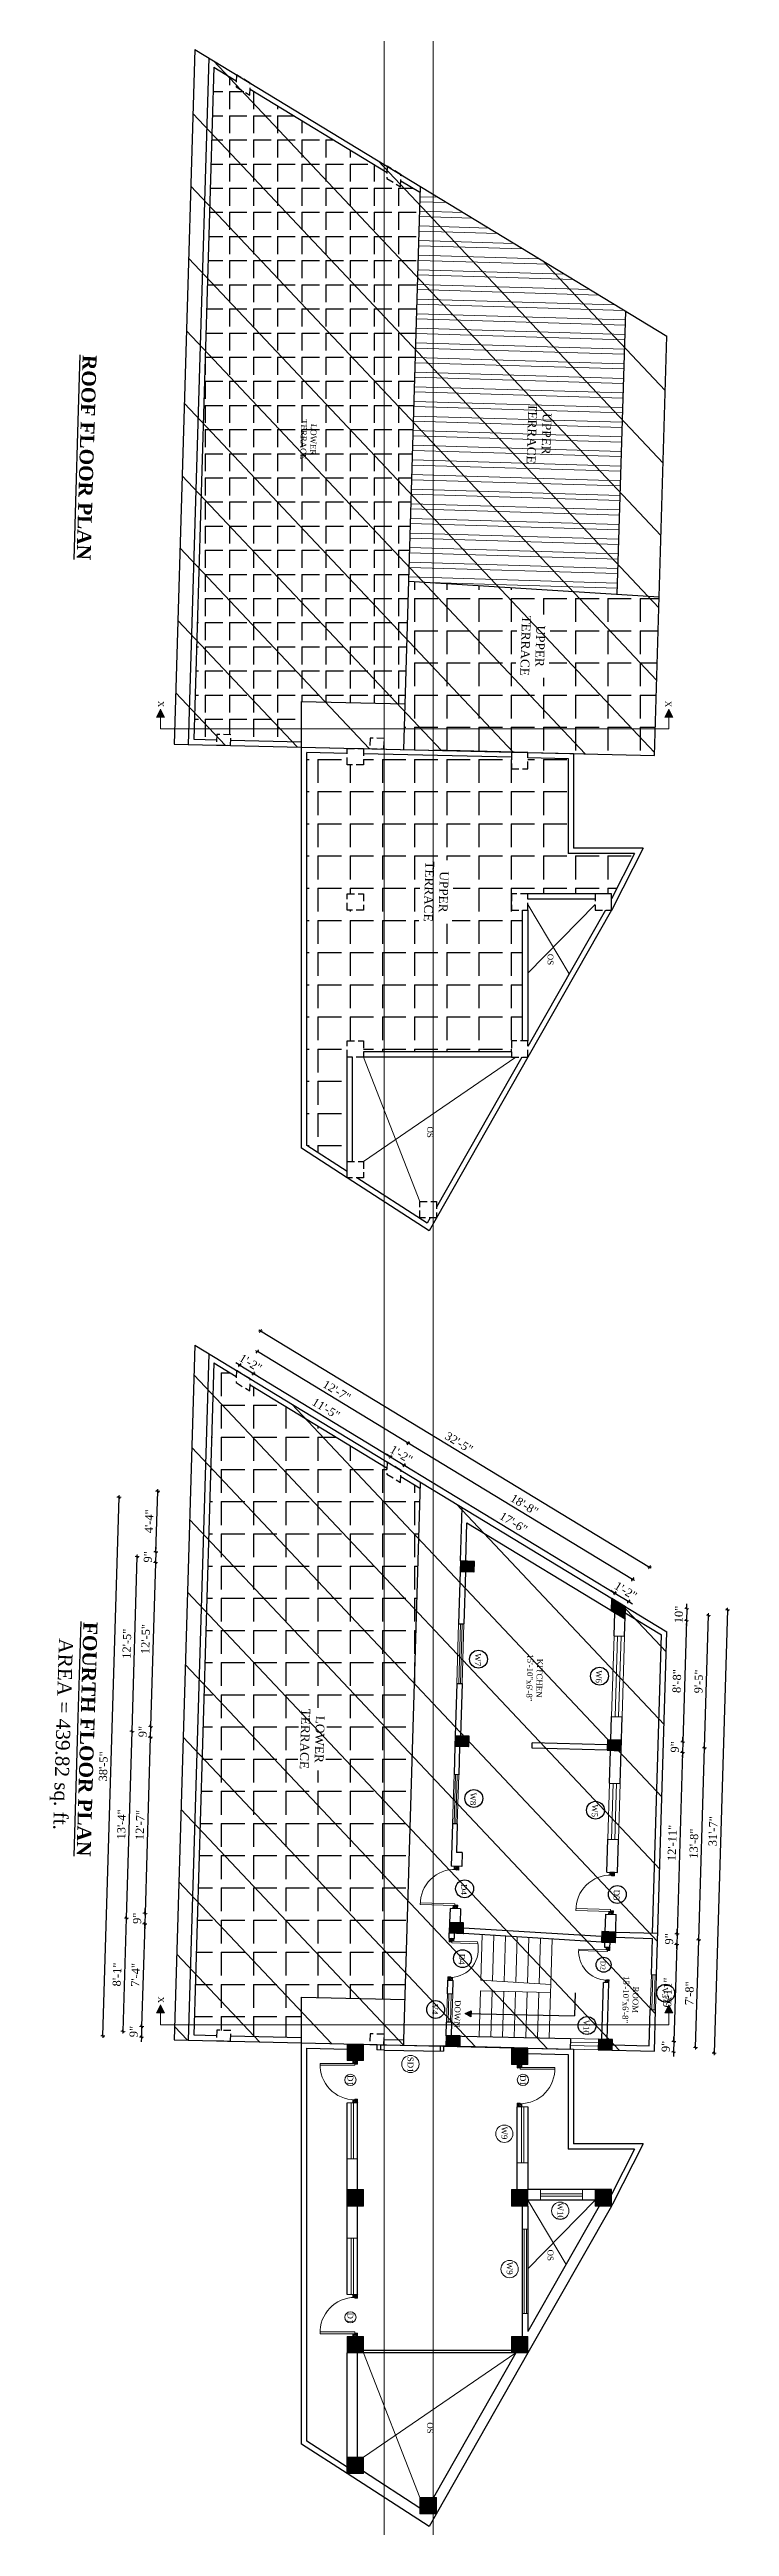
# Model space of a CAD drawing. Header units: inches. Extents: x 4069 to 291496, y -47643 to 12535.
# Drawn here: x 145226 to 145807, y -23546 to -21429 of the extents above; entities that cross this region are included whole.
import ezdxf

# ---------------------------------------------------------------- set-up
doc = ezdxf.new("R2010")
doc.units = ezdxf.units.IN
doc.header["$LTSCALE"] = 5
doc.header["$MEASUREMENT"] = 0
doc.linetypes.add('HIDDEN', pattern=[0.375, 0.25, -0.125])
for name, color, linetype, lineweight in [('A-WALL', 7, 'Continuous', 9), ('Dimension', 7, 'Continuous', 18), ('DOOR', 62, 'Continuous', 0), ('Dw', 2, 'Continuous', 18), ('tefriş', 30, 'Continuous', 9)]:
    doc.layers.add(name, color=color, linetype=linetype, lineweight=lineweight)
doc.layers.add('dim line', color=7, linetype='Continuous', lineweight=15, true_color=0xfab2b2)
doc.layers.add('TEXT', color=6, linetype='Continuous')
doc.layers.add('WALL', color=7, linetype='Continuous')
doc.styles.add('ordinary', font='times.ttf')
doc.dimstyles.new('Copy of 96', dxfattribs={"dimtxt": 7, "dimasz": 4, "dimexe": 0.5, "dimexo": 0.5, "dimgap": 3, "dimtad": 1, "dimdec": 1, "dimzin": 11, "dimdsep": 46, "dimlunit": 4, "dimtxsty": 'ordinary', "dimblk": 'OBLIQUE', "dimcen": 0.09, "dimse1": 1, "dimse2": 1, "dimclrt": 6, "dimazin": 0, "dimtfac": 1, "dimtdec": 1, "dimtix": 1, "dimtmove": 2, "dimatfit": 3, "dimldrblk": 'leader', "dimfxl": 0.5, "dimfxlon": 1, "dimtolj": 1, "dimtzin": 0, "dimarcsym": 0})
pattern_1 = [(270, (168665.478, 103913.908), (27.5, -1e-14), [20, -7.5]), (360, (168665.478, 103913.908), (1e-14, 27.5), [20, -7.5])]

msp = doc.modelspace()

# ---------------------------------------------------------------- texts
at = {"layer": 'TEXT', "style": 'ordinary'}
for s, height, rotation, p in [('OS', 5, 270, (145651.58382, -22202.16308)), ('OS', 5, 270, (145548.75316, -22349.71576)), ('W7', 5, 268.29037351, (145589.65974, -22799.7747)), ('W6', 5, 268.29037351, (145693.00336, -22814.22939)), ('W8', 5, 268.29037351, (145585.68537, -22918.76558)), ('W5', 5, 268.29037351, (145689.58208, -22928.82869)), ('D4', 5, 268.28959735, (145577.77044, -22996.86589)), ('D5', 5, 268.28959735, (145708.18378, -23001.71598)), ('D4', 5, 268.29037351, (145575.9895, -23056.51821)), ('D2', 4.1665, 268.28959735, (145696.94473, -23062.51089)), ('V3', 5, 268.29037351, (145749.45543, -23085.07331)), ('V4', 5, 268.29037351, (145553.10931, -23099.11142)), ('DOWN', 5, 268.28959735, (145572.44979, -23096.06275)), ('V10', 5, 268.29037351, (145682.36458, -23112.77925)), ('SD1', 5, 270, (145532.04808, -23144.67667)), ('D1', 5, 270, (145480.69113, -23160.23909)), ('D1', 5, 270, (145627.99076, -23160.23909)), ('W9', 5, 270, (145612.20753, -23204.22694)), ('W10', 5, 270, (145659.98488, -23269.2128)), ('W9', 5, 270, (145616.70753, -23319.89032)), ('OS', 5, 270, (145651.58382, -23309.362)), ('D1', 5, 270, (145480.69113, -23363.12153)), ('OS', 5, 270, (145548.75316, -23456.91468))]:
    msp.add_text(s, height=height, rotation=rotation, dxfattribs=at).set_placement(p)
at = {"layer": 'TEXT', "char_height": 12, "width": 219.8150831, "attachment_point": 8, "rotation": 268.28959735, "style": 'ordinary'}
for s, insert in [('{\\fTimes New Roman|b1|i0|c0|p18;\\LROOF FLOOR PLAN}', (145251.85849, -21777.867)), ('{\\fTimes New Roman|b1|i0|c0|p18;\\LFOURTH FLOOR PLAN}', (145252.21829, -22873.01393)), ('AREA = 439.82 sq. ft.', (145228.09531, -22868.70739))]:
    msp.add_mtext(s, dxfattribs=dict(at, insert=insert))
at = {"layer": 'TEXT', "attachment_point": 8, "rotation": 268.28959735, "style": 'ordinary'}
for s, insert, char_height in [('UPPER\\PTERRACE', (145634.32251, -21757.49644), 7.5), ('LOWER\\PTERRACE', (145440.72752, -21762.39798), 5), ('UPPER\\PTERRACE', (145628.90976, -21938.80234), 7.5), ('UPPER\\PTERRACE', (145546.50295, -22148.81988), 7.5), ('KITCHEN\\P15\'-10"x6\'-8"', (145633.80015, -22820.74535), 5), ('LOWER\\PTERRACE', (145440.62944, -22872.88803), 7.5), ('ROOM\\P15\'-10"x6\'-8"', (145715.78554, -23095.60427), 5)]:
    msp.add_mtext_dynamic_manual_height_columns(s, width=101.5687276, gutter_width=1720.71691, heights=[0], dxfattribs=dict(at, insert=insert, char_height=char_height))

# ---------------------------------------------------------------- blocks, each defined once
blk = doc.blocks.new('C1a')
at = {"color": 1, "ltscale": 5}
for p, q in [((18657.7, 4625.8), (18648.7, 4625.8)), ((18648.7, 4625.8), (18648.8, 4613.8)), ((18657.8, 4613.8), (18657.7, 4625.8)), ((18648.8, 4613.8), (18657.8, 4613.8))]:
    blk.add_line(p, q, dxfattribs=at)
blk = doc.blocks.new('c2a')
at = {"color": 1, "ltscale": 5}
for p, q in [((18091.6, 4625.8), (18084.8, 4613.8)), ((18102, 4625.8), (18091.6, 4625.8)), ((18095.2, 4613.8), (18102, 4625.8)), ((18084.8, 4613.8), (18095.2, 4613.8))]:
    blk.add_line(p, q, dxfattribs=at)
blk = doc.blocks.new('A$C27B36B59')
at = {"layer": 'DOOR'}
for p, q in [((0, 4), (0, 0)), ((2.5, 4), (0, 4)), ((0, 0), (3, 0)), ((2.5, 2.5), (2.5, 4)), ((3, 2.5), (2.5, 2.5)), ((3, 0), (3, 2.5))]:
    blk.add_line(p, q, dxfattribs=at)
for centre, radius, start, end in [((-1.4, -0.5), 4.75, 22.1411, 72.838), ((1.3, 2.1), 1.64, 45.138, 144.8948), ((2.2, 0.3), 2.49, 83.3149, 152.658), ((0.1, 0.4), 2.05, 349.4875, 93.6805), ((2, -0.5), 2.01, 58.7447, 166.495), ((-0.1, 0.3), 1.13, 343.542, 86.947), ((2.1, -0.4), 1.17, 38.2816, 160.1519)]:
    blk.add_arc(centre, radius, start, end, dxfattribs=at)
blk = doc.blocks.new('D2')
at = {"layer": 'DOOR'}
for p, q in [((74474, 24047.6), (74474, 24018.1)), ((74474, 24047.6), (74475.5, 24047.6)), ((74475.5, 24047.6), (74475.5, 24018.1))]:
    blk.add_line(p, q, dxfattribs=at)
blk.add_arc((74474, 24047.6), 29.5, 180, 272.9146, dxfattribs=at)
at = {"layer": 'DOOR', "xscale": -1, "rotation": 180}
blk.add_blockref('A$C27B36B59', (74442, 24050.1), dxfattribs=at)
at = {"layer": 'DOOR', "rotation": 180}
blk.add_blockref('A$C27B36B59', (74478, 24050.1), dxfattribs=at)
blk = doc.blocks.new('oblique')
at = {"color": 0, "lineweight": -2}
blk.add_line((0.25, 0.25), (-0.25, -0.25), dxfattribs=at)
at = {"layer": 'dim line', "lineweight": 9}
for p, q in [((-0.4375, 0), (0.4375, 0)), ((0, 0.4375), (0, -0.4375))]:
    blk.add_line(p, q, dxfattribs=at)
blk = doc.blocks.new('*D4798')
at = {"layer": 'A-WALL', "color": 0, "lineweight": -2, "ltscale": 50, "transparency": 16777216}
blk.add_line((145289.1, -23122.9), (145292, -23026.1), dxfattribs=at)
at = {"layer": 'Defpoints', "color": 0, "ltscale": 50, "transparency": 16777216}
for p in [(145292, -23026.1), (145567.8, -23034.3), (145564.9, -23131.1)]:
    blk.add_point(p, dxfattribs=at)
at = {"layer": 'A-WALL', "color": 0, "lineweight": -2, "ltscale": 50, "transparency": 16777216, "xscale": 4, "yscale": 4, "zscale": 4}
for p, rotation in [((145292, -23026.1), 88.28998542850182), ((145289.1, -23122.9), 268.2899854285018)]:
    blk.add_blockref('oblique', p, dxfattribs=dict(at, rotation=rotation))
at = {"layer": 'A-WALL', "color": 6, "ltscale": 50, "transparency": 16777216, "insert": (145284, -23074.3), "char_height": 7, "attachment_point": 5, "rotation": 88.29, "style": 'ordinary'}
blk.add_mtext('\\A1;8\'-1"', dxfattribs=at)
blk = doc.blocks.new('_OBLIQUE')
at = {"color": 0, "linetype": 'ByBlock'}
blk.add_line((-0.5, -0.5), (0.5, 0.5), dxfattribs=at)
blk = doc.blocks.new('leader')
at = {"layer": 'Dimension'}
for p, q in [((-4.42, 0), (4.42, 0)), ((0, -4.33), (0, 4.33))]:
    blk.add_line(p, q, dxfattribs=at)
blk = doc.blocks.new('*D4799')
at = {"layer": 'A-WALL', "color": 0, "lineweight": -2, "ltscale": 50, "transparency": 16777216}
blk.add_line((145292, -23026.1), (145296.8, -22866.5), dxfattribs=at)
at = {"layer": 'Defpoints', "color": 0, "ltscale": 50, "transparency": 16777216}
for p in [(145296.8, -22866.5), (145572.6, -22874.8), (145567.8, -23034.3)]:
    blk.add_point(p, dxfattribs=at)
at = {"layer": 'A-WALL', "color": 0, "lineweight": -2, "ltscale": 50, "transparency": 16777216, "xscale": 4, "yscale": 4, "zscale": 4}
for p, rotation in [((145296.8, -22866.5), 88.28998542889802), ((145292, -23026.1), 268.289985428898)]:
    blk.add_blockref('oblique', p, dxfattribs=dict(at, rotation=rotation))
at = {"layer": 'A-WALL', "color": 6, "ltscale": 50, "transparency": 16777216, "insert": (145287.8, -22946.1), "char_height": 7, "attachment_point": 5, "rotation": 88.29, "style": 'ordinary'}
blk.add_mtext('\\A1;13\'-4"', dxfattribs=at)
blk = doc.blocks.new('*D4800')
at = {"layer": 'A-WALL', "color": 0, "lineweight": -2, "ltscale": 50, "transparency": 16777216}
blk.add_line((145296.8, -22866.5), (145301.2, -22717.2), dxfattribs=at)
at = {"layer": 'Defpoints', "color": 0, "ltscale": 50, "transparency": 16777216}
for p in [(145301.2, -22717.2), (145577, -22725.5), (145572.6, -22874.8)]:
    blk.add_point(p, dxfattribs=at)
at = {"layer": 'A-WALL', "color": 0, "lineweight": -2, "ltscale": 50, "transparency": 16777216, "xscale": 4, "yscale": 4, "zscale": 4}
for p, rotation in [((145301.2, -22717.2), 88.28998542889802), ((145296.8, -22866.5), 268.289985428898)]:
    blk.add_blockref('oblique', p, dxfattribs=dict(at, rotation=rotation))
at = {"layer": 'A-WALL', "color": 6, "ltscale": 50, "transparency": 16777216, "insert": (145292.4, -22791.7), "char_height": 7, "attachment_point": 5, "rotation": 88.29, "style": 'ordinary'}
blk.add_mtext('\\A1;12\'-5"', dxfattribs=at)
blk = doc.blocks.new('*D4801')
at = {"layer": 'A-WALL', "color": 0, "lineweight": -2, "ltscale": 50, "transparency": 16777216}
blk.add_line((145271.9, -23126.8), (145285.7, -22666.5), dxfattribs=at)
at = {"layer": 'Defpoints', "color": 0, "ltscale": 50, "transparency": 16777216}
for p in [(145285.7, -22666.5), (145578.5, -22675.3), (145564.8, -23135.6)]:
    blk.add_point(p, dxfattribs=at)
at = {"layer": 'A-WALL', "color": 0, "lineweight": -2, "ltscale": 50, "transparency": 16777216, "xscale": 4, "yscale": 4, "zscale": 4}
for p, rotation in [((145285.7, -22666.5), 88.28998542889802), ((145271.9, -23126.8), 268.289985428898)]:
    blk.add_blockref('oblique', p, dxfattribs=dict(at, rotation=rotation))
at = {"layer": 'A-WALL', "color": 6, "ltscale": 50, "transparency": 16777216, "insert": (145272.3, -22896.5), "char_height": 7, "attachment_point": 5, "rotation": 88.29, "style": 'ordinary'}
blk.add_mtext('\\A1;38\'-5"', dxfattribs=at)
blk = doc.blocks.new('*D4802')
at = {"layer": 'A-WALL', "color": 0, "lineweight": -2, "ltscale": 50, "transparency": 16777216}
for p, q in [((145388.7, -22553.6), (145385.3, -22551.6)), ((145388.7, -22553.6), (145400.5, -22560.8)), ((145400.5, -22560.8), (145403.9, -22562.9))]:
    blk.add_line(p, q, dxfattribs=at)
at = {"layer": 'Defpoints', "color": 0, "ltscale": 50, "transparency": 16777216}
for p in [(145385.9, -22558.2), (145400.5, -22560.8), (145397.7, -22565.4)]:
    blk.add_point(p, dxfattribs=at)
at = {"layer": 'A-WALL', "color": 0, "lineweight": -2, "ltscale": 50, "transparency": 16777216, "xscale": 4, "yscale": 4, "zscale": 4}
for p, rotation in [((145388.7, -22553.6), 328.7014709228608), ((145400.5, -22560.8), 148.7014709228608)]:
    blk.add_blockref('oblique', p, dxfattribs=dict(at, rotation=rotation))
at = {"layer": 'A-WALL', "color": 6, "ltscale": 50, "transparency": 16777216, "insert": (145398, -22551.7), "char_height": 7, "attachment_point": 5, "rotation": 328.7015, "style": 'ordinary'}
blk.add_mtext('\\A1;1\'-2"', dxfattribs=at)
blk = doc.blocks.new('*D4803')
at = {"layer": 'A-WALL', "color": 0, "lineweight": -2, "ltscale": 50, "transparency": 16777216}
blk.add_line((145400.5, -22560.8), (145517.4, -22631.9), dxfattribs=at)
at = {"layer": 'Defpoints', "color": 0, "ltscale": 50, "transparency": 16777216}
for p in [(145397.7, -22565.4), (145514.6, -22636.5), (145517.4, -22631.9)]:
    blk.add_point(p, dxfattribs=at)
at = {"layer": 'A-WALL', "color": 0, "lineweight": -2, "ltscale": 50, "transparency": 16777216, "xscale": 4, "yscale": 4, "zscale": 4}
for p, rotation in [((145400.5, -22560.8), 148.7014709242149), ((145517.4, -22631.9), 328.701470924215)]:
    blk.add_blockref('oblique', p, dxfattribs=dict(at, rotation=rotation))
at = {"layer": 'A-WALL', "color": 6, "ltscale": 50, "transparency": 16777216, "insert": (145462.4, -22590.7), "char_height": 7, "attachment_point": 5, "rotation": 328.7015, "style": 'ordinary'}
blk.add_mtext('\\A1;11\'-5"', dxfattribs=at)
blk = doc.blocks.new('*D4804')
at = {"layer": 'A-WALL', "color": 0, "lineweight": -2, "ltscale": 50, "transparency": 16777216}
for p, q in [((145517.4, -22631.9), (145514, -22629.8)), ((145517.4, -22631.9), (145529.2, -22639.1)), ((145529.2, -22639.1), (145532.6, -22641.1))]:
    blk.add_line(p, q, dxfattribs=at)
at = {"layer": 'Defpoints', "color": 0, "ltscale": 50, "transparency": 16777216}
for p in [(145514.6, -22636.5), (145526.4, -22643.6), (145529.2, -22639.1)]:
    blk.add_point(p, dxfattribs=at)
at = {"layer": 'A-WALL', "color": 0, "lineweight": -2, "ltscale": 50, "transparency": 16777216, "xscale": 4, "yscale": 4, "zscale": 4}
for p, rotation in [((145517.4, -22631.9), 328.701470924215), ((145529.2, -22639.1), 148.7014709242149)]:
    blk.add_blockref('oblique', p, dxfattribs=dict(at, rotation=rotation))
at = {"layer": 'A-WALL', "color": 6, "ltscale": 50, "transparency": 16777216, "insert": (145526.7, -22629.9), "char_height": 7, "attachment_point": 5, "rotation": 328.7015, "style": 'ordinary'}
blk.add_mtext('\\A1;1\'-2"', dxfattribs=at)
blk = doc.blocks.new('*D4805')
at = {"layer": 'A-WALL', "color": 0, "lineweight": -2, "ltscale": 50, "transparency": 16777216}
blk.add_line((145529.2, -22639.1), (145709, -22748.4), dxfattribs=at)
at = {"layer": 'Defpoints', "color": 0, "ltscale": 50, "transparency": 16777216}
for p in [(145526.4, -22643.6), (145709, -22748.4), (145706.3, -22752.9)]:
    blk.add_point(p, dxfattribs=at)
at = {"layer": 'A-WALL', "color": 0, "lineweight": -2, "ltscale": 50, "transparency": 16777216, "xscale": 4, "yscale": 4, "zscale": 4}
for p, rotation in [((145529.2, -22639.1), 148.7014709242149), ((145709, -22748.4), 328.701470924215)]:
    blk.add_blockref('oblique', p, dxfattribs=dict(at, rotation=rotation))
at = {"layer": 'A-WALL', "color": 6, "ltscale": 50, "transparency": 16777216, "insert": (145622.5, -22688.1), "char_height": 7, "attachment_point": 5, "rotation": 328.7015, "style": 'ordinary'}
blk.add_mtext('\\A1;17\'-6"', dxfattribs=at)
blk = doc.blocks.new('*D4806')
at = {"layer": 'A-WALL', "color": 0, "lineweight": -2, "ltscale": 50, "transparency": 16777216}
for p, q in [((145709, -22748.4), (145705.6, -22746.3)), ((145709, -22748.4), (145720.8, -22755.6)), ((145720.8, -22755.6), (145724.2, -22757.6))]:
    blk.add_line(p, q, dxfattribs=at)
at = {"layer": 'Defpoints', "color": 0, "ltscale": 50, "transparency": 16777216}
for p in [(145706.3, -22752.9), (145718, -22760.1), (145720.8, -22755.6)]:
    blk.add_point(p, dxfattribs=at)
at = {"layer": 'A-WALL', "color": 0, "lineweight": -2, "ltscale": 50, "transparency": 16777216, "xscale": 4, "yscale": 4, "zscale": 4}
for p, rotation in [((145709, -22748.4), 328.701470924215), ((145720.8, -22755.6), 148.7014709242149)]:
    blk.add_blockref('oblique', p, dxfattribs=dict(at, rotation=rotation))
at = {"layer": 'A-WALL', "color": 6, "ltscale": 50, "transparency": 16777216, "insert": (145718.3, -22746.4), "char_height": 7, "attachment_point": 5, "rotation": 328.7015, "style": 'ordinary'}
blk.add_mtext('\\A1;1\'-2"', dxfattribs=at)
blk = doc.blocks.new('*D4807')
at = {"layer": 'A-WALL', "color": 0, "lineweight": -2, "ltscale": 50, "transparency": 16777216}
blk.add_line((145724.2, -22736.7), (145532.6, -22620.3), dxfattribs=at)
at = {"layer": 'Defpoints', "color": 0, "ltscale": 50, "transparency": 16777216}
for p in [(145532.6, -22620.3), (145520.5, -22640), (145712.1, -22756.5)]:
    blk.add_point(p, dxfattribs=at)
at = {"layer": 'A-WALL', "color": 0, "lineweight": -2, "ltscale": 50, "transparency": 16777216, "xscale": 4, "yscale": 4, "zscale": 4}
for p, rotation in [((145532.6, -22620.3), 148.7014709227811), ((145724.2, -22736.7), 328.701470922781)]:
    blk.add_blockref('oblique', p, dxfattribs=dict(at, rotation=rotation))
at = {"layer": 'A-WALL', "color": 6, "ltscale": 50, "transparency": 16777216, "insert": (145631.8, -22672.9), "char_height": 7, "attachment_point": 5, "rotation": 328.7015, "style": 'ordinary'}
blk.add_mtext('\\A1;18\'-8"', dxfattribs=at)
blk = doc.blocks.new('*D4808')
at = {"layer": 'A-WALL', "color": 0, "lineweight": -2, "ltscale": 50, "transparency": 16777216}
blk.add_line((145532.6, -22620.3), (145403.8, -22542), dxfattribs=at)
at = {"layer": 'Defpoints', "color": 0, "ltscale": 50, "transparency": 16777216}
for p in [(145403.8, -22542), (145391.8, -22561.8), (145520.5, -22640)]:
    blk.add_point(p, dxfattribs=at)
at = {"layer": 'A-WALL', "color": 0, "lineweight": -2, "ltscale": 50, "transparency": 16777216, "xscale": 4, "yscale": 4, "zscale": 4}
for p, rotation in [((145403.8, -22542), 148.7014709242149), ((145532.6, -22620.3), 328.701470924215)]:
    blk.add_blockref('oblique', p, dxfattribs=dict(at, rotation=rotation))
at = {"layer": 'A-WALL', "color": 6, "ltscale": 50, "transparency": 16777216, "insert": (145471.6, -22575.5), "char_height": 7, "attachment_point": 5, "rotation": 328.7015, "style": 'ordinary'}
blk.add_mtext('\\A1;12\'-7"', dxfattribs=at)
blk = doc.blocks.new('*D4809')
at = {"layer": 'A-WALL', "color": 0, "lineweight": -2, "ltscale": 50, "transparency": 16777216}
blk.add_line((145406.5, -22524.4), (145738.6, -22726.3), dxfattribs=at)
at = {"layer": 'Defpoints', "color": 0, "ltscale": 50, "transparency": 16777216}
for p in [(145385.9, -22558.2), (145738.6, -22726.3), (145718, -22760.1)]:
    blk.add_point(p, dxfattribs=at)
at = {"layer": 'A-WALL', "color": 0, "lineweight": -2, "ltscale": 50, "transparency": 16777216, "xscale": 4, "yscale": 4, "zscale": 4}
for p, rotation in [((145406.5, -22524.4), 148.7014709227731), ((145738.6, -22726.3), 328.7014709227732)]:
    blk.add_blockref('oblique', p, dxfattribs=dict(at, rotation=rotation))
at = {"layer": 'A-WALL', "color": 6, "ltscale": 50, "transparency": 16777216, "insert": (145575.9, -22619.8), "char_height": 7, "attachment_point": 5, "rotation": 328.7015, "style": 'ordinary'}
blk.add_mtext('\\A1;32\'-5"', dxfattribs=at)
blk = doc.blocks.new('*D4810')
at = {"layer": 'A-WALL', "color": 0, "lineweight": -2, "ltscale": 50, "transparency": 16777216}
for p, q in [((145770.1, -22772), (145770, -22776)), ((145770.4, -22761.7), (145770.1, -22772)), ((145770.4, -22761.7), (145770.5, -22757.7))]:
    blk.add_line(p, q, dxfattribs=at)
at = {"layer": 'Defpoints', "color": 0, "ltscale": 50, "transparency": 16777216}
for p in [(145717.7, -22770.5), (145718, -22760.1), (145770.1, -22772)]:
    blk.add_point(p, dxfattribs=at)
at = {"layer": 'A-WALL', "color": 0, "lineweight": -2, "ltscale": 50, "transparency": 16777216, "xscale": 4, "yscale": 4, "zscale": 4}
for p, rotation in [((145770.1, -22772), 88.28998542849233), ((145770.4, -22761.7), 268.2899854284923)]:
    blk.add_blockref('oblique', p, dxfattribs=dict(at, rotation=rotation))
at = {"layer": 'A-WALL', "color": 6, "ltscale": 50, "transparency": 16777216, "insert": (145763.7, -22766.7), "char_height": 7, "attachment_point": 5, "rotation": 88.29, "style": 'ordinary'}
blk.add_mtext('\\A1;10"', dxfattribs=at)
blk = doc.blocks.new('*D4811')
at = {"layer": 'A-WALL', "color": 0, "lineweight": -2, "ltscale": 50, "transparency": 16777216}
blk.add_line((145770.1, -22772), (145767, -22875.6), dxfattribs=at)
at = {"layer": 'Defpoints', "color": 0, "ltscale": 50, "transparency": 16777216}
for p in [(145717.7, -22770.5), (145714.6, -22874.1), (145767, -22875.6)]:
    blk.add_point(p, dxfattribs=at)
at = {"layer": 'A-WALL', "color": 0, "lineweight": -2, "ltscale": 50, "transparency": 16777216, "xscale": 4, "yscale": 4, "zscale": 4}
for p, rotation in [((145770.1, -22772), 88.28998542889805), ((145767, -22875.6), 268.2899854288981)]:
    blk.add_blockref('oblique', p, dxfattribs=dict(at, rotation=rotation))
at = {"layer": 'A-WALL', "color": 6, "ltscale": 50, "transparency": 16777216, "insert": (145762, -22823.6), "char_height": 7, "attachment_point": 5, "rotation": 88.29, "style": 'ordinary'}
blk.add_mtext('\\A1;8\'-8"', dxfattribs=at)
blk = doc.blocks.new('*D4812')
at = {"layer": 'A-WALL', "color": 0, "lineweight": -2, "ltscale": 50, "transparency": 16777216}
for p, q in [((145767, -22875.6), (145766.7, -22884.6)), ((145767, -22875.6), (145767.1, -22871.6)), ((145766.7, -22884.6), (145766.6, -22888.6))]:
    blk.add_line(p, q, dxfattribs=at)
at = {"layer": 'Defpoints', "color": 0, "ltscale": 50, "transparency": 16777216}
for p in [(145714.6, -22874.1), (145714.4, -22883.1), (145766.7, -22884.6)]:
    blk.add_point(p, dxfattribs=at)
at = {"layer": 'A-WALL', "color": 0, "lineweight": -2, "ltscale": 50, "transparency": 16777216, "xscale": 4, "yscale": 4, "zscale": 4}
for p, rotation in [((145767, -22875.6), 268.2899854288981), ((145766.7, -22884.6), 88.28998542889808)]:
    blk.add_blockref('oblique', p, dxfattribs=dict(at, rotation=rotation))
at = {"layer": 'A-WALL', "color": 6, "ltscale": 50, "transparency": 16777216, "insert": (145760.3, -22879.9), "char_height": 7, "attachment_point": 5, "rotation": 88.29, "style": 'ordinary'}
blk.add_mtext('\\A1;9"', dxfattribs=at)
blk = doc.blocks.new('*D4813')
at = {"layer": 'A-WALL', "color": 0, "lineweight": -2, "ltscale": 50, "transparency": 16777216}
blk.add_line((145766.7, -22884.6), (145762.1, -23039.6), dxfattribs=at)
at = {"layer": 'Defpoints', "color": 0, "ltscale": 50, "transparency": 16777216}
for p in [(145714.4, -22883.1), (145709.7, -23038), (145762.1, -23039.6)]:
    blk.add_point(p, dxfattribs=at)
at = {"layer": 'A-WALL', "color": 0, "lineweight": -2, "ltscale": 50, "transparency": 16777216, "xscale": 4, "yscale": 4, "zscale": 4}
for p, rotation in [((145766.7, -22884.6), 88.28998542889805), ((145762.1, -23039.6), 268.2899854288981)]:
    blk.add_blockref('oblique', p, dxfattribs=dict(at, rotation=rotation))
at = {"layer": 'A-WALL', "color": 6, "ltscale": 50, "transparency": 16777216, "insert": (145757.9, -22961.9), "char_height": 7, "attachment_point": 5, "rotation": 88.29, "style": 'ordinary'}
blk.add_mtext('\\A1;12\'-11"', dxfattribs=at)
blk = doc.blocks.new('*D4814')
at = {"layer": 'A-WALL', "color": 0, "lineweight": -2, "ltscale": 50, "transparency": 16777216}
for p, q in [((145762.1, -23039.6), (145761.8, -23048.6)), ((145762.1, -23039.6), (145762.2, -23035.6)), ((145761.8, -23048.6), (145761.7, -23052.5))]:
    blk.add_line(p, q, dxfattribs=at)
at = {"layer": 'Defpoints', "color": 0, "ltscale": 50, "transparency": 16777216}
for p in [(145709.5, -23047), (145709.7, -23038), (145761.8, -23048.6)]:
    blk.add_point(p, dxfattribs=at)
at = {"layer": 'A-WALL', "color": 0, "lineweight": -2, "ltscale": 50, "transparency": 16777216, "xscale": 4, "yscale": 4, "zscale": 4}
for p, rotation in [((145761.8, -23048.6), 88.28998542889808), ((145762.1, -23039.6), 268.2899854288981)]:
    blk.add_blockref('oblique', p, dxfattribs=dict(at, rotation=rotation))
at = {"layer": 'A-WALL', "color": 6, "ltscale": 50, "transparency": 16777216, "insert": (145755.4, -23043.9), "char_height": 7, "attachment_point": 5, "rotation": 88.29, "style": 'ordinary'}
blk.add_mtext('\\A1;9"', dxfattribs=at)
blk = doc.blocks.new('*D4815')
at = {"layer": 'A-WALL', "color": 0, "lineweight": -2, "ltscale": 50, "transparency": 16777216}
blk.add_line((145761.8, -23048.6), (145759.4, -23131.5), dxfattribs=at)
at = {"layer": 'Defpoints', "color": 0, "ltscale": 50, "transparency": 16777216}
for p in [(145709.5, -23047), (145707, -23130), (145759.4, -23131.5)]:
    blk.add_point(p, dxfattribs=at)
at = {"layer": 'A-WALL', "color": 0, "lineweight": -2, "ltscale": 50, "transparency": 16777216, "xscale": 4, "yscale": 4, "zscale": 4}
for p, rotation in [((145761.8, -23048.6), 88.28998542889805), ((145759.4, -23131.5), 268.2899854288981)]:
    blk.add_blockref('oblique', p, dxfattribs=dict(at, rotation=rotation))
at = {"layer": 'A-WALL', "color": 6, "ltscale": 50, "transparency": 16777216, "insert": (145754, -23089.8), "char_height": 7, "attachment_point": 5, "rotation": 88.29, "style": 'ordinary'}
blk.add_mtext('\\A1;6\'-11"', dxfattribs=at)
blk = doc.blocks.new('*D4816')
at = {"layer": 'A-WALL', "color": 0, "lineweight": -2, "ltscale": 50, "transparency": 16777216}
for p, q in [((145759.4, -23131.5), (145759.1, -23140.5)), ((145759.4, -23131.5), (145759.5, -23127.5)), ((145759.1, -23140.5), (145759, -23144.5))]:
    blk.add_line(p, q, dxfattribs=at)
at = {"layer": 'Defpoints', "color": 0, "ltscale": 50, "transparency": 16777216}
for p in [(145707, -23130), (145706.7, -23138.9), (145759.1, -23140.5)]:
    blk.add_point(p, dxfattribs=at)
at = {"layer": 'A-WALL', "color": 0, "lineweight": -2, "ltscale": 50, "transparency": 16777216, "xscale": 4, "yscale": 4, "zscale": 4}
for p, rotation in [((145759.4, -23131.5), 268.2899854288981), ((145759.1, -23140.5), 88.28998542889808)]:
    blk.add_blockref('oblique', p, dxfattribs=dict(at, rotation=rotation))
at = {"layer": 'A-WALL', "color": 6, "ltscale": 50, "transparency": 16777216, "insert": (145752.6, -23135.8), "char_height": 7, "attachment_point": 5, "rotation": 88.29, "style": 'ordinary'}
blk.add_mtext('\\A1;9"', dxfattribs=at)
blk = doc.blocks.new('*D4817')
at = {"layer": 'A-WALL', "color": 0, "lineweight": -2, "ltscale": 50, "transparency": 16777216}
blk.add_line((145777.9, -23136.6), (145780.6, -23044.6), dxfattribs=at)
at = {"layer": 'Defpoints', "color": 0, "ltscale": 50, "transparency": 16777216}
for p in [(145709.6, -23042.5), (145780.6, -23044.6), (145706.9, -23134.4)]:
    blk.add_point(p, dxfattribs=at)
at = {"layer": 'A-WALL', "color": 0, "lineweight": -2, "ltscale": 50, "transparency": 16777216, "xscale": 4, "yscale": 4, "zscale": 4}
for p, rotation in [((145780.6, -23044.6), 88.28998542849948), ((145777.9, -23136.6), 268.2899854284994)]:
    blk.add_blockref('oblique', p, dxfattribs=dict(at, rotation=rotation))
at = {"layer": 'A-WALL', "color": 6, "ltscale": 50, "transparency": 16777216, "insert": (145772.7, -23090.4), "char_height": 7, "attachment_point": 5, "rotation": 88.29, "style": 'ordinary'}
blk.add_mtext('\\A1;7\'-8"', dxfattribs=at)
blk = doc.blocks.new('*D4818')
at = {"layer": 'A-WALL', "color": 0, "lineweight": -2, "ltscale": 50, "transparency": 16777216}
blk.add_line((145780.6, -23044.6), (145785.5, -22880.7), dxfattribs=at)
at = {"layer": 'Defpoints', "color": 0, "ltscale": 50, "transparency": 16777216}
for p in [(145714.5, -22878.6), (145785.5, -22880.7), (145709.6, -23042.5)]:
    blk.add_point(p, dxfattribs=at)
at = {"layer": 'A-WALL', "color": 0, "lineweight": -2, "ltscale": 50, "transparency": 16777216, "xscale": 4, "yscale": 4, "zscale": 4}
for p, rotation in [((145785.5, -22880.7), 88.28998542889802), ((145780.6, -23044.6), 268.289985428898)]:
    blk.add_blockref('oblique', p, dxfattribs=dict(at, rotation=rotation))
at = {"layer": 'A-WALL', "color": 6, "ltscale": 50, "transparency": 16777216, "insert": (145776.5, -22962.5), "char_height": 7, "attachment_point": 5, "rotation": 88.29, "style": 'ordinary'}
blk.add_mtext('\\A1;13\'-8"', dxfattribs=at)
blk = doc.blocks.new('*D4819')
at = {"layer": 'A-WALL', "color": 0, "lineweight": -2, "ltscale": 50, "transparency": 16777216}
blk.add_line((145785.5, -22880.7), (145788.9, -22767.4), dxfattribs=at)
at = {"layer": 'Defpoints', "color": 0, "ltscale": 50, "transparency": 16777216}
for p in [(145717.9, -22765.3), (145788.9, -22767.4), (145714.5, -22878.6)]:
    blk.add_point(p, dxfattribs=at)
at = {"layer": 'A-WALL', "color": 0, "lineweight": -2, "ltscale": 50, "transparency": 16777216, "xscale": 4, "yscale": 4, "zscale": 4}
for p, rotation in [((145788.9, -22767.4), 88.28998542889802), ((145785.5, -22880.7), 268.289985428898)]:
    blk.add_blockref('oblique', p, dxfattribs=dict(at, rotation=rotation))
at = {"layer": 'A-WALL', "color": 6, "ltscale": 50, "transparency": 16777216, "insert": (145780.6, -22823.9), "char_height": 7, "attachment_point": 5, "rotation": 88.29, "style": 'ordinary'}
blk.add_mtext('\\A1;9\'-5"', dxfattribs=at)
blk = doc.blocks.new('*D4820')
at = {"layer": 'A-WALL', "color": 0, "lineweight": -2, "ltscale": 50, "transparency": 16777216}
blk.add_line((145805.1, -22762.7), (145793.8, -23141.5), dxfattribs=at)
at = {"layer": 'Defpoints', "color": 0, "ltscale": 50, "transparency": 16777216}
for p in [(145718, -22760.1), (145706.7, -23138.9), (145793.8, -23141.5)]:
    blk.add_point(p, dxfattribs=at)
at = {"layer": 'A-WALL', "color": 0, "lineweight": -2, "ltscale": 50, "transparency": 16777216, "xscale": 4, "yscale": 4, "zscale": 4}
for p, rotation in [((145805.1, -22762.7), 88.28998542889805), ((145793.8, -23141.5), 268.289985428898)]:
    blk.add_blockref('oblique', p, dxfattribs=dict(at, rotation=rotation))
at = {"layer": 'A-WALL', "color": 6, "ltscale": 50, "transparency": 16777216, "insert": (145792.8, -22951.9), "char_height": 7, "attachment_point": 5, "rotation": 88.29, "style": 'ordinary'}
blk.add_mtext('\\A1;31\'-7"', dxfattribs=at)
blk = doc.blocks.new('*D4821')
at = {"layer": 'A-WALL', "color": 0, "lineweight": -2, "ltscale": 50, "transparency": 16777216}
for p, q in [((145317.1, -22713.2), (145317.3, -22709.2)), ((145316.9, -22722.2), (145316.7, -22726.2)), ((145317.1, -22713.2), (145316.9, -22722.2))]:
    blk.add_line(p, q, dxfattribs=at)
at = {"layer": 'Defpoints', "color": 0, "ltscale": 50, "transparency": 16777216}
for p in [(145316.9, -22722.2), (145576.9, -22730), (145577.1, -22721)]:
    blk.add_point(p, dxfattribs=at)
at = {"layer": 'A-WALL', "color": 0, "lineweight": -2, "ltscale": 50, "transparency": 16777216, "xscale": 4, "yscale": 4, "zscale": 4}
for p, rotation in [((145316.9, -22722.2), 88.28998542889802), ((145317.1, -22713.2), 268.289985428898)]:
    blk.add_blockref('oblique', p, dxfattribs=dict(at, rotation=rotation))
at = {"layer": 'A-WALL', "color": 6, "ltscale": 50, "transparency": 16777216, "insert": (145310.4, -22717.5), "char_height": 7, "attachment_point": 5, "rotation": 88.29, "style": 'ordinary'}
blk.add_mtext('\\A1;9"', dxfattribs=at)
blk = doc.blocks.new('*D4845')
at = {"layer": 'A-WALL', "color": 0, "lineweight": -2, "ltscale": 50, "transparency": 16777216}
blk.add_line((145317.1, -22713.2), (145312.7, -22862.5), dxfattribs=at)
at = {"layer": 'Defpoints', "color": 0, "ltscale": 50, "transparency": 16777216}
for p in [(145577.1, -22721), (145312.7, -22862.5), (145572.7, -22870.3)]:
    blk.add_point(p, dxfattribs=at)
at = {"layer": 'A-WALL', "color": 0, "lineweight": -2, "ltscale": 50, "transparency": 16777216, "xscale": 4, "yscale": 4, "zscale": 4}
for p, rotation in [((145317.1, -22713.2), 88.28998542889805), ((145312.7, -22862.5), 268.289985428898)]:
    blk.add_blockref('oblique', p, dxfattribs=dict(at, rotation=rotation))
at = {"layer": 'A-WALL', "color": 6, "ltscale": 50, "transparency": 16777216, "insert": (145308.4, -22787.7), "char_height": 7, "attachment_point": 5, "rotation": 88.29, "style": 'ordinary'}
blk.add_mtext('\\A1;12\'-5"', dxfattribs=at)
blk = doc.blocks.new('*D4846')
at = {"layer": 'A-WALL', "color": 0, "lineweight": -2, "ltscale": 50, "transparency": 16777216}
for p, q in [((145312.4, -22871.5), (145312.3, -22875.5)), ((145312.7, -22862.5), (145312.4, -22871.5)), ((145312.7, -22862.5), (145312.8, -22858.5))]:
    blk.add_line(p, q, dxfattribs=at)
at = {"layer": 'Defpoints', "color": 0, "ltscale": 50, "transparency": 16777216}
for p in [(145312.4, -22871.5), (145572.7, -22870.3), (145572.4, -22879.3)]:
    blk.add_point(p, dxfattribs=at)
at = {"layer": 'A-WALL', "color": 0, "lineweight": -2, "ltscale": 50, "transparency": 16777216, "xscale": 4, "yscale": 4, "zscale": 4}
for p, rotation in [((145312.4, -22871.5), 88.28998542889802), ((145312.7, -22862.5), 268.289985428898)]:
    blk.add_blockref('oblique', p, dxfattribs=dict(at, rotation=rotation))
at = {"layer": 'A-WALL', "color": 6, "ltscale": 50, "transparency": 16777216, "insert": (145306, -22866.8), "char_height": 7, "attachment_point": 5, "rotation": 88.29, "style": 'ordinary'}
blk.add_mtext('\\A1;9"', dxfattribs=at)
blk = doc.blocks.new('*D4847')
at = {"layer": 'A-WALL', "color": 0, "lineweight": -2, "ltscale": 50, "transparency": 16777216}
blk.add_line((145312.4, -22871.5), (145307.9, -23022), dxfattribs=at)
at = {"layer": 'Defpoints', "color": 0, "ltscale": 50, "transparency": 16777216}
for p in [(145572.4, -22879.3), (145307.9, -23022), (145567.9, -23029.8)]:
    blk.add_point(p, dxfattribs=at)
at = {"layer": 'A-WALL', "color": 0, "lineweight": -2, "ltscale": 50, "transparency": 16777216, "xscale": 4, "yscale": 4, "zscale": 4}
for p, rotation in [((145312.4, -22871.5), 88.28998542889805), ((145307.9, -23022), 268.289985428898)]:
    blk.add_blockref('oblique', p, dxfattribs=dict(at, rotation=rotation))
at = {"layer": 'A-WALL', "color": 6, "ltscale": 50, "transparency": 16777216, "insert": (145303.6, -22946.6), "char_height": 7, "attachment_point": 5, "rotation": 88.29, "style": 'ordinary'}
blk.add_mtext('\\A1;12\'-7"', dxfattribs=at)
blk = doc.blocks.new('*D4848')
at = {"layer": 'A-WALL', "color": 0, "lineweight": -2, "ltscale": 50, "transparency": 16777216}
for p, q in [((145307.9, -23022), (145307.6, -23031)), ((145307.9, -23022), (145308, -23018)), ((145307.6, -23031), (145307.5, -23035))]:
    blk.add_line(p, q, dxfattribs=at)
at = {"layer": 'Defpoints', "color": 0, "ltscale": 50, "transparency": 16777216}
for p in [(145307.6, -23031), (145567.7, -23038.8), (145567.9, -23029.8)]:
    blk.add_point(p, dxfattribs=at)
at = {"layer": 'A-WALL', "color": 0, "lineweight": -2, "ltscale": 50, "transparency": 16777216, "xscale": 4, "yscale": 4, "zscale": 4}
for p, rotation in [((145307.9, -23022), 268.289985428898), ((145307.6, -23031), 88.28998542889802)]:
    blk.add_blockref('oblique', p, dxfattribs=dict(at, rotation=rotation))
at = {"layer": 'A-WALL', "color": 6, "ltscale": 50, "transparency": 16777216, "insert": (145301.2, -23026.3), "char_height": 7, "attachment_point": 5, "rotation": 88.29, "style": 'ordinary'}
blk.add_mtext('\\A1;9"', dxfattribs=at)
blk = doc.blocks.new('*D4849')
at = {"layer": 'A-WALL', "color": 0, "lineweight": -2, "ltscale": 50, "transparency": 16777216}
blk.add_line((145307.6, -23031), (145305, -23118.8), dxfattribs=at)
at = {"layer": 'Defpoints', "color": 0, "ltscale": 50, "transparency": 16777216}
for p in [(145567.7, -23038.8), (145305, -23118.8), (145565, -23126.6)]:
    blk.add_point(p, dxfattribs=at)
at = {"layer": 'A-WALL', "color": 0, "lineweight": -2, "ltscale": 50, "transparency": 16777216, "xscale": 4, "yscale": 4, "zscale": 4}
for p, rotation in [((145307.6, -23031), 88.28998542889805), ((145305, -23118.8), 268.289985428898)]:
    blk.add_blockref('oblique', p, dxfattribs=dict(at, rotation=rotation))
at = {"layer": 'A-WALL', "color": 6, "ltscale": 50, "transparency": 16777216, "insert": (145299.8, -23074.7), "char_height": 7, "attachment_point": 5, "rotation": 88.29, "style": 'ordinary'}
blk.add_mtext('\\A1;7\'-4"', dxfattribs=at)
blk = doc.blocks.new('*D4850')
at = {"layer": 'A-WALL', "color": 0, "lineweight": -2, "ltscale": 50, "transparency": 16777216}
for p, q in [((145304.8, -23127.8), (145304.6, -23131.8)), ((145305, -23118.8), (145304.8, -23127.8)), ((145305, -23118.8), (145305.1, -23114.8))]:
    blk.add_line(p, q, dxfattribs=at)
at = {"layer": 'Defpoints', "color": 0, "ltscale": 50, "transparency": 16777216}
for p in [(145304.8, -23127.8), (145565, -23126.6), (145564.8, -23135.6)]:
    blk.add_point(p, dxfattribs=at)
at = {"layer": 'A-WALL', "color": 0, "lineweight": -2, "ltscale": 50, "transparency": 16777216, "xscale": 4, "yscale": 4, "zscale": 4}
for p, rotation in [((145304.8, -23127.8), 88.28998542889802), ((145305, -23118.8), 268.289985428898)]:
    blk.add_blockref('oblique', p, dxfattribs=dict(at, rotation=rotation))
at = {"layer": 'A-WALL', "color": 6, "ltscale": 50, "transparency": 16777216, "insert": (145298.3, -23123.1), "char_height": 7, "attachment_point": 5, "rotation": 88.29, "style": 'ordinary'}
blk.add_mtext('\\A1;9"', dxfattribs=at)
blk = doc.blocks.new('*D4822')
at = {"layer": 'A-WALL', "color": 0, "lineweight": -2, "ltscale": 50, "transparency": 16777216}
blk.add_line((145317.1, -22713.2), (145318.7, -22661.3), dxfattribs=at)
at = {"layer": 'Defpoints', "color": 0, "ltscale": 50, "transparency": 16777216}
for p in [(145318.7, -22661.3), (145578.6, -22669.1), (145577.1, -22721)]:
    blk.add_point(p, dxfattribs=at)
at = {"layer": 'A-WALL', "color": 0, "lineweight": -2, "ltscale": 50, "transparency": 16777216, "xscale": 4, "yscale": 4, "zscale": 4}
for p, rotation in [((145318.7, -22661.3), 88.28998542889802), ((145317.1, -22713.2), 268.289985428898)]:
    blk.add_blockref('oblique', p, dxfattribs=dict(at, rotation=rotation))
at = {"layer": 'A-WALL', "color": 6, "ltscale": 50, "transparency": 16777216, "insert": (145311.4, -22687.1), "char_height": 7, "attachment_point": 5, "rotation": 88.29, "style": 'ordinary'}
blk.add_mtext('\\A1;4\'-4"', dxfattribs=at)
blk = doc.blocks.new('x-x')
at = {"ltscale": 5}
for points in [[(11364, -701.5), (11364, -694.5), (11357.1, -698.1)], [(11364, -1135.5), (11364, -1128.5), (11357.1, -1132.1)]]:
    blk.add_hatch(color=256, dxfattribs=at).paths.add_polyline_path(points)
for p, q in [((11364, -694.5), (11357.1, -698.1)), ((11357.1, -698.1), (11364, -701.5)), ((11364, -701.5), (11364, -694.5)), ((11374.1, -698.1), (11364, -698.1)), ((11374.1, -698.1), (11374.1, -1132.1)), ((11364, -1128.5), (11357.1, -1132.1)), ((11357.1, -1132.1), (11364, -1135.5)), ((11364, -1135.5), (11364, -1128.5)), ((11374.1, -1132.1), (11364, -1132.1))]:
    blk.add_line(p, q, dxfattribs=at)
at = {"layer": 'A-WALL', "color": 1, "ltscale": 5}
blk.add_line((11374.1, -1120.1), (11374.1, -1132.1), dxfattribs=at)
at = {"layer": 'TEXT', "style": 'ordinary'}
for p in [(11350.1, -701), (11350.1, -1134.1)]:
    blk.add_text('X', height=5, dxfattribs=at).set_placement(p)

# ---------------------------------------------------------------- dimensions: what is measured, and where the dimension line sits
at = {"layer": 'A-WALL', "ltscale": 50}
for p1, p2, distance, picture, middle in [((145385.91983, -22558.19423), (145718.04219, -22760.11611), 39.52759, '*D4809', (145575.92368, -22619.77413)), ((145385.91983, -22558.19423), (145397.71115, -22565.36305), 5.34192, '*D4802', (145397.96733, -22551.66005)), ((145712.14653, -22756.5317), (145520.53747, -22640.03831), -23.15088, '*D4807', (145631.77701, -22672.8974)), ((145718.04219, -22760.11611), (145717.73335, -22770.46116), 52.37244, '*D4810', (145763.67925, -22766.65571)), ((145564.90393, -23131.08482), (145567.79342, -23034.29829), 275.92751, '*D4798', (145283.98641, -23074.26185)), ((145706.86676, -23134.44925), (145709.61213, -23042.49022), -71.04877, '*D4817', (145772.68884, -23090.39382))]:
    dim = msp.add_aligned_dim(p1=p1, p2=p2, distance=distance, dimstyle='Copy of 96', override={"dimdec": 0, "dimblk": 'oblique', "dimtdec": 0, "dimarcsym": 1}, dxfattribs=at)
    dim.commit()
    dim.dimension.update_dxf_attribs({"geometry": picture, "text_midpoint": middle})
for base, p1, p2, angle, picture, middle in [((145403.84231, -22541.99686), (145520.53747, -22640.03831), (145391.81549, -22561.77864), 328.70147092, '*D4808', (145471.61673, -22575.51225)), ((145517.41692, -22631.88937), (145397.71115, -22565.36305), (145514.64181, -22636.45389), 148.70147092, '*D4803', (145462.35979, -22590.73813)), ((145529.20825, -22639.0582), (145514.64181, -22636.45389), (145526.43314, -22643.62272), 148.70147092, '*D4804', (145526.68932, -22629.91971)), ((145709.02598, -22748.38277), (145526.43314, -22643.62272), (145706.25087, -22752.94729), 148.70147092, '*D4805', (145622.53055, -22688.10604)), ((145285.68924, -22666.54304), (145564.76965, -23135.5829), (145578.51149, -22675.28503), 268.28998543, '*D4801', (145272.26067, -22896.4962)), ((145318.68485, -22661.34728), (145577.14751, -22720.97305), (145578.63415, -22669.10788), 268.28998543, '*D4822', (145311.41357, -22687.08499)), ((145316.86794, -22722.20661), (145577.14751, -22720.97305), (145576.87894, -22729.96904), 268.28998543, '*D4821', (145310.4345, -22717.51254)), ((145301.2086, -22717.23711), (145572.55644, -22874.75588), (145577.01323, -22725.47105), 268.28998543, '*D4800', (145292.42256, -22791.68375)), ((145312.67972, -22862.49545), (145577.14751, -22720.97305), (145572.69073, -22870.25788), 268.28998543, '*D4845', (145308.35048, -22787.65726)), ((145720.81731, -22755.55159), (145706.25087, -22752.94729), (145718.04219, -22760.11611), 148.70147092, '*D4806', (145718.29837, -22746.41311)), ((145793.75952, -23141.54546), (145718.04219, -22760.11611), (145706.73247, -23138.94733), 268.28998543, '*D4820', (145792.84665, -22951.93377)), ((145788.9049, -22767.4088), (145714.50604, -22878.56326), (145717.88777, -22765.28864), 268.28998543, '*D4819', (145780.64631, -22823.85004)), ((145766.98944, -22875.6281), (145717.73335, -22770.46116), (145714.64033, -22874.06526), 88.28998543, '*D4811', (145761.97831, -22823.63028)), ((145296.75181, -22866.52194), (145567.79342, -23034.29829), (145572.55644, -22874.75588), 268.28998543, '*D4799', (145287.81266, -22946.09737)), ((145307.9167, -23022.03787), (145572.42216, -22879.25388), (145567.92771, -23029.8003), 268.28998543, '*D4847', (145303.5962, -22946.56858)), ((145312.41115, -22871.49144), (145572.69073, -22870.25788), (145572.42216, -22879.25388), 268.28998543, '*D4846', (145305.97771, -22866.79737)), ((145785.52317, -22880.68342), (145709.61213, -23042.49022), (145714.50604, -22878.56326), 268.28998543, '*D4818', (145776.51857, -22962.45113)), ((145766.72087, -22884.6241), (145714.64033, -22874.06526), (145714.37176, -22883.06125), 88.28998543, '*D4812', (145760.28743, -22879.93003)), ((145762.09553, -23039.55507), (145714.37176, -22883.06125), (145709.74641, -23037.99222), 88.28998543, '*D4813', (145757.91109, -22961.89562)), ((145307.64814, -23031.03386), (145567.92771, -23029.8003), (145567.65914, -23038.79629), 268.28998543, '*D4848', (145301.21469, -23026.33979)), ((145305.02722, -23118.82431), (145567.65914, -23038.79629), (145565.03822, -23126.58674), 268.28998543, '*D4849', (145299.76995, -23074.73301)), ((145759.35016, -23131.51401), (145709.47784, -23046.98822), (145707.00104, -23129.95117), 88.28998543, '*D4815', (145754.03092, -23089.83676)), ((145761.82696, -23048.55106), (145709.74641, -23037.99222), (145709.47784, -23046.98822), 88.28998543, '*D4814', (145755.39351, -23043.85699)), ((145304.75864, -23127.82047), (145565.03822, -23126.58674), (145564.76965, -23135.5829), 268.28998543, '*D4850', (145298.3252, -23123.12632)), ((145759.08159, -23140.51017), (145707.00104, -23129.95117), (145706.73247, -23138.94733), 88.28998543, '*D4816', (145752.64814, -23135.81602))]:
    dim = msp.add_linear_dim(base=base, p1=p1, p2=p2, angle=angle, dimstyle='Copy of 96', override={"dimdec": 0, "dimblk": 'oblique', "dimtdec": 0, "dimarcsym": 1}, dxfattribs=at)
    dim.commit()
    dim.dimension.update_dxf_attribs({"geometry": picture, "text_midpoint": middle})

# ---------------------------------------------------------------- hatches: boundary and pattern name
at = {"layer": 'A-WALL', "ltscale": 5}
h = msp.add_hatch(dxfattribs=at)
h.set_pattern_fill('STEEL', color=254, scale=100, angle=313.28998543, style=0)
h.set_pattern_definition([(358.28999, (146877.486, -7818.361), (0.373012, 12.494433), []), (358.28999, (146882.035, -7814.076), (0.373012, 12.494433), [])])
h.paths.add_polyline_path([(145657.10679, -21732.98343), (145655.50661, -21786.57076), (145631.59964, -21785.85687), (145633.19981, -21732.26955)], flags=24)
h.paths.add_polyline_path([(145710.80943, -21895.18622), (145718.04219, -21652.9172), (145543.13751, -21546.57963), (145533.06679, -21883.90925)])
h = msp.add_hatch(dxfattribs=at)
h.set_pattern_fill('ANSI31', color=256, angle=270)
h.set_pattern_definition([(315, (143990.69162, 1397.78364), (0.08838834765, 0.08838834765), [])])
h.paths.add_polyline_path([(145494.41276, -23133.91549), (145480.41276, -23133.91549), (145480.41276, -23147.91549), (145494.41276, -23147.91549)])
h = msp.add_hatch(dxfattribs=at)
h.set_pattern_fill('ANSI31', color=256, angle=270)
h.set_pattern_definition([(315, (143981.97395, 1284.83793), (0.08838834765, 0.08838834765), [])])
h.paths.add_polyline_path([(145620.69509, -23137.24009), (145620.69509, -23151.24009), (145634.69509, -23151.24009), (145634.69509, -23137.24009)])
h = msp.add_hatch(dxfattribs=at)
h.set_pattern_fill('ANSI31', color=256, angle=270)
h.set_pattern_definition([(315, (143990.69162, 1273.57278), (0.08838834765, 0.08838834765), [])])
h.paths.add_polyline_path([(145494.41276, -23258.12636), (145480.41276, -23258.12636), (145480.41276, -23272.12636), (145494.41276, -23272.12636)])
h = msp.add_hatch(dxfattribs=at)
h.set_pattern_fill('ANSI31', color=256, angle=270)
h.set_pattern_definition([(315, (143981.97395, 1163.95166), (0.08838834765, 0.08838834765), [])])
h.paths.add_polyline_path([(145620.69509, -23258.12636), (145620.69509, -23272.12636), (145634.69509, -23272.12636), (145634.69509, -23258.12636)])
h = msp.add_hatch(dxfattribs=at)
h.set_pattern_fill('ANSI31', color=256, angle=270)
h.set_pattern_definition([(315, (144053.35734, 1163.95166), (0.08838834765, 0.08838834765), [])])
h.paths.add_polyline_path([(145692.07848, -23258.12636), (145692.07848, -23272.12636), (145706.07848, -23272.12636), (145706.07848, -23258.12636)])
h = msp.add_hatch(dxfattribs=at)
h.set_pattern_fill('ANSI31', color=256, angle=270)
h.set_pattern_definition([(315, (143990.69162, 1148.00599), (0.08838834765, 0.08838834765), [])])
h.paths.add_polyline_path([(145494.41276, -23383.69315), (145480.41276, -23383.69315), (145480.41276, -23397.69315), (145494.41276, -23397.69315)])
h = msp.add_hatch(dxfattribs=at)
h.set_pattern_fill('ANSI31', color=256, angle=270)
h.set_pattern_definition([(315, (143981.97395, 1148.00599), (0.08838834765, 0.08838834765), [])])
h.paths.add_polyline_path([(145620.69509, -23397.69315), (145634.69509, -23397.69315), (145634.69509, -23383.69315), (145620.69509, -23383.69315)])
h = msp.add_hatch(dxfattribs=at)
h.set_pattern_fill('ANSI31', color=256, angle=270)
h.set_pattern_definition([(315, (143990.69162, 1044.99672), (0.08838834765, 0.08838834765), [])])
h.paths.add_polyline_path([(145494.41276, -23486.70241), (145480.41276, -23486.70241), (145480.41276, -23500.70241), (145494.41276, -23500.70241)])
h = msp.add_hatch(dxfattribs=at)
h.set_pattern_fill('ANSI31', color=256, angle=270)
h.set_pattern_definition([(315, (144052.87109, 1010.61934), (0.08838834765, 0.08838834765), [])])
h.paths.add_polyline_path([(145556.59223, -23521.07979), (145542.59223, -23521.07979), (145542.59223, -23535.07979), (145556.59223, -23535.07979)])
at = {"layer": 'WALL', "linetype": 'ByBlock', "ltscale": 5, "true_color": 0xf8991e}
h = msp.add_hatch(dxfattribs=at)
h.set_pattern_fill('ANSI31', color=30, scale=350, angle=268.28998543)
h.set_pattern_definition([(313.29, (148909.16, -13268.674), (31.8453, 29.99899), [])])
h.paths.add_polyline_path([(145350.54585, -21429.48884), (145753.41617, -21674.42367), (145742.72305, -22032.60136), (145332.83038, -22022.88718)])
h = msp.add_hatch(dxfattribs=at)
h.set_pattern_fill('ANGLE', color=30, scale=75, angle=270)
h.set_pattern_definition([(270, (168665.478, 103913.908), (20.625, -9e-15), [15, -5.625]), (360, (168665.478, 103913.908), (1e-14, 20.625), [15, -5.625])])
h.paths.add_polyline_path([(145455.94945, -21744.97415), (145454.88267, -21780.69903), (145438.94468, -21780.22311), (145440.01147, -21744.49822)], flags=24)
h.paths.add_polyline_path([(145441.41276, -21986.44956), (145529.94289, -21988.54766), (145542.98309, -21551.75216), (145526.27871, -21541.59632), (145526.12429, -21546.76885), (145514.33296, -21539.60003), (145514.48739, -21534.4275), (145397.55673, -21463.33666), (145397.40231, -21468.50918), (145385.61098, -21461.34036), (145385.7654, -21456.16783), (145366.6045, -21444.5185), (145349.46035, -22018.78003), (145368.95525, -22019.24205), (145369.08953, -22014.74397), (145381.08639, -22015.02829), (145380.95211, -22019.52637), (145441.41276, -22020.95924)])
h = msp.add_hatch(dxfattribs=at)
h.set_pattern_fill('ANGLE', color=30, scale=100, angle=270)
h.set_pattern_definition(pattern_1)
h.paths.add_polyline_path([(145625.61885, -21911.55111), (145624.00108, -21965.72758), (145652.50226, -21966.57865), (145654.12002, -21912.40219)], flags=16)
h.paths.add_polyline_path([(145673.69509, -22030.96545), (145742.72305, -22032.60136), (145746.75738, -21897.46695), (145533.06679, -21883.90925), (145528.77907, -22027.53103)])
h = msp.add_hatch(dxfattribs=at)
h.set_pattern_fill('ANGLE', color=30, scale=100, angle=270)
h.set_pattern_definition(pattern_1)
h.paths.add_polyline_path([(145620.69509, -22285.99423), (145620.69509, -22276.49423), (145630.19509, -22276.49423), (145630.19509, -22164.92744), (145620.69509, -22164.92744), (145620.69509, -22150.92744), (145634.69509, -22150.92744), (145706.07848, -22150.92744), (145706.07848, -22155.17346), (145725.78124, -22116.42744), (145669.19509, -22116.42744), (145669.19509, -22035.36006), (145634.69509, -22034.54244), (145634.69509, -22044.04117), (145620.69509, -22044.04117), (145620.69509, -22034.21065), (145494.41276, -22031.21784), (145494.41276, -22040.71657), (145480.41276, -22040.71657), (145480.41276, -22030.88605), (145445.91276, -22030.06842), (145445.91276, -22365.85251), (145480.41276, -22388.14575), (145480.41276, -22290.49423), (145480.41276, -22276.49423), (145494.41276, -22276.49423), (145494.41276, -22285.99423)])
h.paths.add_polyline_path([(145494.41276, -22150.92744), (145494.41276, -22164.92744), (145480.41276, -22164.92744), (145480.41276, -22150.92744)], flags=16)
h.paths.add_polyline_path([(145543.21204, -22121.56865), (145541.59427, -22175.74511), (145570.09545, -22176.59619), (145571.71321, -22122.41972)], flags=16)
h = msp.add_hatch(dxfattribs=at)
h.set_pattern_fill('ANSI31', color=30, scale=350, angle=268.28998543)
h.set_pattern_definition([(313.29, (148882.345, -15274.103), (31.8453, 29.99899), [])])
h.paths.add_polyline_path([(145350.54585, -22536.68776), (145753.41617, -22781.62259), (145742.71974, -23139.91094), (145332.83038, -23130.0861)])
h = msp.add_hatch(dxfattribs=at)
h.set_pattern_fill('ANGLE', color=30, scale=100, angle=270)
h.set_pattern_definition([(270, (168665.478, 101684.72), (27.5, -1e-14), [20, -7.5]), (360, (168665.478, 101684.72), (1e-14, 27.5), [20, -7.5])])
h.paths.add_polyline_path([(145349.46035, -23125.97895), (145368.95525, -23126.44097), (145369.08953, -23121.94289), (145381.08639, -23122.2272), (145380.95211, -23126.72529), (145441.41276, -23128.15816), (145441.41276, -23093.64848), (145529.94289, -23095.74658), (145542.98309, -22658.95108), (145526.27871, -22648.79524), (145526.12429, -22653.96777), (145514.33296, -22646.79894), (145514.48739, -22641.62642), (145397.55673, -22570.53558), (145397.40231, -22575.7081), (145385.61098, -22568.53928), (145385.7654, -22563.36675), (145366.6045, -22551.71741)])
h.paths.add_polyline_path([(145463.46336, -22846.71198), (145461.86319, -22900.2993), (145437.95622, -22899.58541), (145439.55639, -22845.99809)], flags=16)
h = msp.add_hatch(color=30, dxfattribs=at)
h.dxf.hatch_style = 1
h.paths.add_polyline_path([(145583.01056, -22725.65009), (145577.14751, -22720.97305), (145576.87894, -22729.96904)])
h.paths.add_polyline_path([(145576.87894, -22729.96904), (145588.8736, -22730.32714), (145583.01056, -22725.65009)])
h.paths.add_polyline_path([(145583.01056, -22725.65009), (145588.8736, -22730.32714), (145589.14217, -22721.33114)])
h.paths.add_polyline_path([(145589.14217, -22721.33114), (145577.14751, -22720.97305), (145583.01056, -22725.65009)])
h = msp.add_hatch(color=30, dxfattribs=at)
h.dxf.hatch_style = 1
h.paths.add_polyline_path([(145711.99211, -22761.70423), (145705.94202, -22763.29234), (145717.73335, -22770.46116)])
h.paths.add_polyline_path([(145711.99211, -22761.70423), (145717.73335, -22770.46116), (145718.04219, -22760.11611)])
h.paths.add_polyline_path([(145718.04219, -22760.11611), (145706.25087, -22752.94729), (145711.99211, -22761.70423)])
h.paths.add_polyline_path([(145711.99211, -22761.70423), (145706.25087, -22752.94729), (145705.94202, -22763.29234)])
h = msp.add_hatch(color=30, dxfattribs=at)
h.dxf.hatch_style = 1
h.paths.add_polyline_path([(145578.55377, -22874.93493), (145572.69073, -22870.25788), (145572.42216, -22879.25388)])
h.paths.add_polyline_path([(145572.42216, -22879.25388), (145584.41681, -22879.61197), (145578.55377, -22874.93493)])
h.paths.add_polyline_path([(145578.55377, -22874.93493), (145584.41681, -22879.61197), (145584.68538, -22870.61598)])
h.paths.add_polyline_path([(145584.68538, -22870.61598), (145572.69073, -22870.25788), (145578.55377, -22874.93493)])
h = msp.add_hatch(color=30, dxfattribs=at)
h.dxf.hatch_style = 1
h.paths.add_polyline_path([(145708.50871, -22878.38421), (145702.64567, -22873.70717), (145702.3771, -22882.70316)])
h.paths.add_polyline_path([(145702.3771, -22882.70316), (145714.37176, -22883.06125), (145708.50871, -22878.38421)])
h.paths.add_polyline_path([(145708.50871, -22878.38421), (145714.37176, -22883.06125), (145714.64033, -22874.06526)])
h.paths.add_polyline_path([(145714.64033, -22874.06526), (145702.64567, -22873.70717), (145708.50871, -22878.38421)])
h = msp.add_hatch(color=30, dxfattribs=at)
h.dxf.hatch_style = 1
h.paths.add_polyline_path([(145573.79075, -23034.47734), (145567.92771, -23029.8003), (145567.65914, -23038.79629)])
h.paths.add_polyline_path([(145567.65914, -23038.79629), (145579.65379, -23039.15438), (145573.79075, -23034.47734)])
h.paths.add_polyline_path([(145573.79075, -23034.47734), (145579.65379, -23039.15438), (145579.92236, -23030.15839)])
h.paths.add_polyline_path([(145579.92236, -23030.15839), (145567.92771, -23029.8003), (145573.79075, -23034.47734)])
h = msp.add_hatch(color=30, dxfattribs=at)
h.dxf.hatch_style = 1
h.paths.add_polyline_path([(145703.6148, -23042.31117), (145697.75175, -23037.63413), (145697.48319, -23046.63013)])
h.paths.add_polyline_path([(145697.48319, -23046.63013), (145709.47784, -23046.98822), (145703.6148, -23042.31117)])
h.paths.add_polyline_path([(145703.6148, -23042.31117), (145709.47784, -23046.98822), (145709.74641, -23037.99222)])
h.paths.add_polyline_path([(145709.74641, -23037.99222), (145697.75175, -23037.63413), (145703.6148, -23042.31117)])
at = {"layer": 'WALL', "linetype": 'ByBlock', "ltscale": 5}
msp.add_hatch(color=2, dxfattribs=at).paths.add_polyline_path([(145581.26475, -23107.58557), (145586.19543, -23105.32911), (145586.03882, -23110.57502)])
at = {"layer": 'WALL', "linetype": 'ByBlock', "ltscale": 5, "true_color": 0xf8991e}
h = msp.add_hatch(color=30, dxfattribs=at)
h.dxf.hatch_style = 1
h.paths.add_polyline_path([(145564.76965, -23135.5829), (145570.90236, -23131.22698), (145565.03822, -23126.58674)])
h.paths.add_polyline_path([(145564.76965, -23135.5829), (145576.76651, -23135.86722), (145570.90236, -23131.22698)])
h.paths.add_polyline_path([(145576.76651, -23135.86722), (145577.03508, -23126.87106), (145570.90236, -23131.22698)])
h.paths.add_polyline_path([(145570.90236, -23131.22698), (145577.03508, -23126.87106), (145565.03822, -23126.58674)])
h = msp.add_hatch(color=30, dxfattribs=at)
h.dxf.hatch_style = 1
h.paths.add_polyline_path([(145564.76965, -23135.5829), (145570.90236, -23131.22698), (145565.03822, -23126.58674)])
h.paths.add_polyline_path([(145564.76965, -23135.5829), (145576.76651, -23135.86722), (145570.90236, -23131.22698)])
h.paths.add_polyline_path([(145576.76651, -23135.86722), (145577.03508, -23126.87106), (145570.90236, -23131.22698)])
h.paths.add_polyline_path([(145570.90236, -23131.22698), (145577.03508, -23126.87106), (145565.03822, -23126.58674)])
h = msp.add_hatch(color=30, dxfattribs=at)
h.dxf.hatch_style = 1
h.paths.add_polyline_path([(145694.73561, -23138.66301), (145700.86833, -23134.30709), (145695.00419, -23129.66685)])
h.paths.add_polyline_path([(145694.73561, -23138.66301), (145706.73247, -23138.94733), (145700.86833, -23134.30709)])
h.paths.add_polyline_path([(145706.73247, -23138.94733), (145707.00104, -23129.95117), (145700.86833, -23134.30709)])
h.paths.add_polyline_path([(145700.86833, -23134.30709), (145707.00104, -23129.95117), (145695.00419, -23129.66685)])

# ---------------------------------------------------------------- linework, layer by layer
at = {"color": 1, "ltscale": 5}
for p, q in [((145576.87894, -22729.96904), (145589.14217, -22721.33114)), ((145577.14751, -22720.97305), (145588.8736, -22730.32714)), ((145718.04219, -22760.11611), (145705.94202, -22763.29234)), ((145706.25087, -22752.94729), (145717.73335, -22770.46116)), ((145572.42216, -22879.25388), (145584.68538, -22870.61598)), ((145572.69073, -22870.25788), (145584.41681, -22879.61197)), ((145702.3771, -22882.70316), (145714.64033, -22874.06526)), ((145702.64567, -22873.70717), (145714.37176, -22883.06125)), ((145567.65914, -23038.79629), (145579.92236, -23030.15839)), ((145567.92771, -23029.8003), (145579.65379, -23039.15438)), ((145645.54844, -23043.67086), (145645.56966, -23043.33645)), ((145697.48319, -23046.63013), (145709.74641, -23037.99222)), ((145697.75175, -23037.63413), (145709.47784, -23046.98822)), ((145564.76965, -23135.5829), (145577.03508, -23126.87106)), ((145564.76965, -23135.5829), (145577.03508, -23126.87106)), ((145565.03822, -23126.58674), (145576.76651, -23135.86722)), ((145565.03822, -23126.58674), (145576.76651, -23135.86722)), ((145694.73561, -23138.66301), (145707.00104, -23129.95117)), ((145695.00419, -23129.66685), (145706.73247, -23138.94733))]:
    msp.add_line(p, q, dxfattribs=at)
at = {"layer": 'A-WALL', "lineweight": 30}
for p, q in [((145350.54585, -21429.48884), (145332.83038, -22022.88718)), ((145362.33717, -21436.65766), (145344.82724, -22023.17149)), ((145350.54585, -21429.48884), (145753.41617, -21674.42367)), ((145366.6045, -21444.5185), (145349.46035, -22018.78003)), ((145366.6045, -21444.5185), (145385.7654, -21456.16783)), ((145397.55673, -21463.33666), (145514.48739, -21534.4275)), ((145526.27871, -21541.59632), (145542.98309, -21551.75216)), ((145528.77907, -22027.53103), (145543.13751, -21546.57963)), ((145718.04219, -21652.9172), (145710.80943, -21895.18622)), ((145742.72305, -22032.60136), (145753.41617, -21674.42367)), ((145746.75738, -21897.46695), (145533.06679, -21883.90925)), ((145441.41276, -22368.30244), (145441.41276, -21986.44956)), ((145441.41276, -21986.44956), (145529.94289, -21988.54766)), ((145332.83038, -22022.88718), (145742.72305, -22032.60136)), ((145349.46035, -22018.78003), (145368.95525, -22019.24205)), ((145380.95211, -22019.52637), (145441.41276, -22020.95924)), ((145441.41276, -22025.46051), (145670.7419, -22030.89546)), ((145445.91276, -22365.85251), (145445.91276, -22030.06842)), ((145480.41276, -22030.88605), (145445.91276, -22030.06842)), ((145620.69509, -22034.21065), (145494.41276, -22031.21784)), ((145634.69509, -22030.04117), (145553.78352, -22028.12362)), ((145634.69509, -22030.04117), (145673.69509, -22030.96545)), ((145673.69509, -22030.96545), (145673.69509, -22111.92744)), ((145634.69509, -22034.54244), (145669.19509, -22035.36006)), ((145669.19509, -22035.36006), (145669.19509, -22116.42744)), ((145725.78124, -22116.42744), (145669.19509, -22116.42744)), ((145733.11794, -22111.92744), (145673.69509, -22111.92744)), ((145725.78124, -22116.42744), (145706.07848, -22155.17346)), ((145733.11794, -22111.92744), (145706.91633, -22163.45363)), ((145706.07848, -22150.92744), (145634.69509, -22150.92744)), ((145692.07848, -22155.42744), (145634.69509, -22155.42744)), ((145706.07848, -22164.92744), (145706.07848, -22150.92744)), ((145630.19509, -22276.49423), (145630.19509, -22164.92744)), ((145706.07848, -22164.92744), (145634.69509, -22290.49423)), ((145700.90215, -22164.92744), (145634.69509, -22281.38881)), ((145634.69509, -22164.92744), (145634.69509, -22276.49423)), ((145706.91633, -22163.45363), (145706.07848, -22164.92744)), ((145620.69509, -22285.99423), (145494.41276, -22285.99423)), ((145480.41276, -22393.5035), (145480.41276, -22290.49423)), ((145484.91276, -22379.5035), (145484.91276, -22290.49423)), ((145620.69509, -22290.49423), (145493.91276, -22290.49423)), ((145634.69509, -22290.49423), (145550.41887, -22438.74011)), ((145629.51876, -22290.49423), (145556.59223, -22418.77546)), ((145480.41276, -22393.5035), (145441.41276, -22368.30244)), ((145480.41276, -22388.14575), (145445.91276, -22365.85251)), ((145550.41887, -22438.74011), (145480.41276, -22393.5035)), ((145548.86073, -22432.37553), (145488.70415, -22393.5035)), ((145551.4159, -22427.88087), (145548.86073, -22432.37553)), ((145350.54585, -22536.68776), (145332.83038, -23130.0861)), ((145350.54585, -22536.68776), (145753.41617, -22781.62259)), ((145362.33717, -22543.85658), (145344.82724, -23130.37041)), ((145366.6045, -22551.71741), (145349.46035, -23125.97895)), ((145366.6045, -22551.71741), (145385.7654, -22563.36675)), ((145397.55673, -22570.53558), (145514.48739, -22641.62642)), ((145526.27871, -22648.79524), (145542.98309, -22658.95108)), ((145528.91336, -23130.23187), (145543.13751, -22653.77855)), ((145577.14751, -22720.97305), (145578.51149, -22675.28503)), ((145581.64551, -22721.10734), (145582.6244, -22688.31838)), ((145582.6244, -22688.31838), (145717.73335, -22770.46116)), ((145576.87894, -22729.96904), (145575.54578, -22774.62482)), ((145581.37694, -22730.10333), (145580.04378, -22774.7591)), ((145708.29661, -22784.95598), (145708.88985, -22765.08455)), ((145717.2926, -22785.22455), (145718.04219, -22760.11611)), ((145717.88777, -22765.28864), (145748.84, -22784.1068)), ((145575.54578, -22774.62482), (145580.04378, -22774.7591)), ((145708.29661, -22784.95598), (145717.2926, -22785.22455)), ((145741.23238, -23038.93221), (145748.84, -22784.1068)), ((145744.67391, -23074.45386), (145753.41617, -22781.62259)), ((145574.02389, -22825.60211), (145572.69073, -22870.25788)), ((145574.02389, -22825.60211), (145578.52189, -22825.73639)), ((145578.52189, -22825.73639), (145577.18872, -22870.39217)), ((145705.64433, -22873.79669), (145706.23758, -22853.92525)), ((145706.23758, -22853.92525), (145715.23357, -22854.19382)), ((145713.53621, -22911.04878), (145715.23357, -22854.19382)), ((145638.4056, -22880.79334), (145638.53989, -22876.29534)), ((145702.51139, -22878.20516), (145638.53989, -22876.29534)), ((145572.42216, -22879.25388), (145571.69682, -22903.5498)), ((145576.42038, -22879.37324), (145575.69504, -22903.66916)), ((145702.3771, -22882.70316), (145638.4056, -22880.79334)), ((145704.54022, -22910.78021), (145705.37577, -22882.79268)), ((145575.69504, -22903.66916), (145571.69682, -22903.5498)), ((145704.54022, -22910.78021), (145713.53621, -22911.04878)), ((145570.4435, -22945.5311), (145569.36007, -22981.82168)), ((145574.44172, -22945.65046), (145570.4435, -22945.5311)), ((145574.44172, -22945.65046), (145573.71638, -22969.94638)), ((145702.27231, -22986.74637), (145703.10785, -22958.75884)), ((145703.10785, -22958.75884), (145712.10385, -22959.02741)), ((145711.2683, -22987.01494), (145712.10385, -22959.02741)), ((145578.35606, -22982.09024), (145569.36007, -22981.82168)), ((145578.71416, -22970.09559), (145573.71638, -22969.94638)), ((145578.71416, -22970.09559), (145578.35606, -22982.09024)), ((145702.27231, -22986.74637), (145711.2683, -22987.01494)), ((145568.2858, -23017.80564), (145567.92771, -23029.8003)), ((145577.28179, -23018.07421), (145568.2858, -23017.80564)), ((145577.28179, -23018.07421), (145576.9237, -23030.06887)), ((145700.75042, -23037.72366), (145701.19803, -23022.73034)), ((145701.19803, -23022.73034), (145710.19402, -23022.9989)), ((145709.47784, -23046.98822), (145710.19402, -23022.9989)), ((145567.52485, -23043.29429), (145567.65914, -23038.79629)), ((145567.52485, -23043.29429), (145572.02285, -23043.42857)), ((145572.02285, -23043.42857), (145572.15713, -23038.93058)), ((145697.48319, -23046.63013), (145579.65379, -23039.15438)), ((145697.62292, -23041.94961), (145579.78263, -23034.8389)), ((145700.34756, -23051.21764), (145700.48185, -23046.71965)), ((145704.84556, -23051.35193), (145704.97985, -23046.85393)), ((145709.61213, -23042.49022), (145741.0981, -23043.43021)), ((145709.74641, -23037.99222), (145745.73038, -23039.0665)), ((145740.17592, -23074.31958), (145741.0981, -23043.43021)), ((145704.84556, -23051.35193), (145700.34756, -23051.21764)), ((145566.10249, -23090.93784), (145566.45058, -23079.27825)), ((145566.45058, -23079.27825), (145570.94858, -23079.41254)), ((145570.60049, -23091.07213), (145570.94858, -23079.41254)), ((145698.0034, -23129.73793), (145699.45237, -23081.20308)), ((145703.95037, -23081.33737), (145699.45237, -23081.20308)), ((145702.50222, -23129.84455), (145703.95037, -23081.33737)), ((145740.17592, -23074.31958), (145744.67391, -23074.45386)), ((145441.41276, -23475.50136), (145441.41276, -23093.64848)), ((145441.41276, -23093.64848), (145529.94289, -23095.74658)), ((145570.60049, -23091.07213), (145566.10249, -23090.93784)), ((145738.35851, -23135.19558), (145739.28069, -23104.30622)), ((145739.28069, -23104.30622), (145743.77869, -23104.4405)), ((145742.72305, -23139.80028), (145743.77869, -23104.4405)), ((145332.83038, -23130.0861), (145441.41276, -23132.65943)), ((145349.46035, -23125.97895), (145368.95525, -23126.44097)), ((145380.95211, -23126.72529), (145441.41276, -23128.15816)), ((145441.41276, -23132.65943), (145670.7419, -23138.09438)), ((145511.91781, -23129.82909), (145528.91336, -23130.23187)), ((145528.77907, -23134.72995), (145528.91336, -23130.23187)), ((145565.03822, -23126.58674), (145565.38631, -23114.92715)), ((145565.03822, -23126.58674), (145671.01047, -23129.09822)), ((145569.8843, -23115.06144), (145565.38631, -23114.92715)), ((145569.53622, -23126.72103), (145569.8843, -23115.06144)), ((145671.01047, -23129.09822), (145670.7419, -23138.09438)), ((145695.00419, -23129.66685), (145707.00104, -23129.95117)), ((145445.91276, -23137.26734), (145480.41276, -23138.08496)), ((145445.91276, -23473.05143), (145445.91276, -23137.26734)), ((145634.69509, -23137.24009), (145553.78352, -23135.32254)), ((145634.69509, -23137.24009), (145673.69509, -23138.16437)), ((145634.69509, -23141.74136), (145669.19509, -23142.55898)), ((145669.19509, -23142.55898), (145669.19509, -23223.62636)), ((145673.69509, -23138.16437), (145673.69509, -23219.12636)), ((145694.73561, -23138.66301), (145742.72305, -23139.80028)), ((145706.86676, -23134.44925), (145738.35851, -23135.19558)), ((145480.41276, -23347.69315), (145480.41276, -23183.91549)), ((145489.41276, -23258.12636), (145489.41276, -23183.91549)), ((145625.69509, -23258.12636), (145625.69509, -23187.24009)), ((145634.69509, -23187.24009), (145634.69509, -23258.12636)), ((145725.78124, -23223.62636), (145669.19509, -23223.62636)), ((145733.11794, -23219.12636), (145673.69509, -23219.12636)), ((145725.78124, -23223.62636), (145706.07848, -23262.37238)), ((145733.11794, -23219.12636), (145706.91633, -23270.65255)), ((145706.07848, -23258.12636), (145634.69509, -23258.12636)), ((145706.07848, -23272.12636), (145706.07848, -23258.12636)), ((145489.41276, -23347.69315), (145489.41276, -23272.12636)), ((145630.19509, -23383.69315), (145630.19509, -23272.12636)), ((145692.07848, -23267.12636), (145634.69509, -23267.12636)), ((145706.07848, -23272.12636), (145634.69509, -23397.69315)), ((145695.72582, -23272.12636), (145634.69509, -23379.48232)), ((145634.69509, -23272.12636), (145634.69509, -23379.48232)), ((145706.91633, -23270.65255), (145706.07848, -23272.12636)), ((145480.41276, -23500.70241), (145480.41276, -23397.69315)), ((145489.41276, -23486.70241), (145489.41276, -23397.69315)), ((145620.69509, -23395.69315), (145493.91276, -23395.69315)), ((145620.69509, -23397.69315), (145493.91276, -23397.69315)), ((145634.69509, -23397.69315), (145550.41887, -23545.93903)), ((145624.34243, -23397.69315), (145554.19842, -23521.07979)), ((145480.41276, -23500.70241), (145441.41276, -23475.50136)), ((145480.41276, -23495.34467), (145445.91276, -23473.05143)), ((145550.41887, -23545.93903), (145480.41276, -23500.70241)), ((145542.59223, -23530.16612), (145494.41276, -23499.03347))]:
    msp.add_line(p, q, dxfattribs=at)
at = {"layer": 'A-WALL', "ltscale": 5}
for p, q in [((145634.69509, -22159.92744), (145669.97531, -22219.32922)), ((145692.07848, -22159.92744), (145634.69509, -22218.60542)), ((145494.41276, -22379.5035), (145624.34243, -22290.49423)), ((145494.41276, -22290.49423), (145542.59223, -22413.88087)), ((145480.41276, -23133.91549), (145480.41276, -23133.5837)), ((145489.41276, -23183.91549), (145480.41276, -23183.91549)), ((145483.91276, -23231.91549), (145483.91276, -23183.91549)), ((145485.91276, -23231.91549), (145485.91276, -23183.91549)), ((145625.69509, -23187.24009), (145634.69509, -23187.24009)), ((145489.41276, -23231.91549), (145480.41276, -23231.91549)), ((145625.69509, -23235.24009), (145634.69509, -23235.24009)), ((145645.38679, -23267.12636), (145645.38679, -23258.12636)), ((145681.38679, -23267.12636), (145681.38679, -23258.12636)), ((145634.69509, -23267.12636), (145667.33052, -23322.07505)), ((145692.07848, -23267.12636), (145634.69509, -23325.80434)), ((145489.41276, -23299.69315), (145480.41276, -23299.69315)), ((145483.91276, -23299.69315), (145483.91276, -23347.69315)), ((145485.91276, -23299.69315), (145485.91276, -23347.69315)), ((145630.19509, -23291.90975), (145634.69509, -23291.90975)), ((145489.41276, -23347.69315), (145480.41276, -23347.69315)), ((145630.19509, -23363.90975), (145634.69509, -23363.90975)), ((145494.41276, -23486.70241), (145624.34243, -23397.69315)), ((145494.41276, -23397.69315), (145542.59223, -23521.07979))]:
    msp.add_line(p, q, dxfattribs=at)
for p in [(145512.0521, -23123.42402), (145553.78352, -23113.86569)]:
    msp.add_xline(p, (0, 1), dxfattribs=at)
for points in [[(145494.41276, -23133.91549), (145494.41276, -23147.91549), (145480.41276, -23147.91549), (145480.41276, -23133.91549)], [(145620.69509, -23137.24009), (145620.69509, -23151.24009), (145634.69509, -23151.24009), (145634.69509, -23137.24009)], [(145494.41276, -23258.12636), (145494.41276, -23272.12636), (145480.41276, -23272.12636), (145480.41276, -23258.12636)], [(145620.69509, -23258.12636), (145620.69509, -23272.12636), (145634.69509, -23272.12636), (145634.69509, -23258.12636)], [(145692.07848, -23258.12636), (145692.07848, -23272.12636), (145706.07848, -23272.12636), (145706.07848, -23258.12636)], [(145494.41276, -23383.69315), (145494.41276, -23397.69315), (145480.41276, -23397.69315), (145480.41276, -23383.69315)], [(145620.69509, -23383.69315), (145620.69509, -23397.69315), (145634.69509, -23397.69315), (145634.69509, -23383.69315)], [(145494.41276, -23486.70241), (145494.41276, -23500.70241), (145480.41276, -23500.70241), (145480.41276, -23486.70241)], [(145556.59223, -23521.07979), (145556.59223, -23535.07979), (145542.59223, -23535.07979), (145542.59223, -23521.07979)]]:
    msp.add_lwpolyline(points, close=True, dxfattribs=at)
for centre, radius in [((145534.4922, -23150.79419), 7.38406), ((145483.18572, -23164.3631), 4.82435), ((145630.48535, -23164.3631), 4.82435), ((145614.65165, -23210.34446), 7.38406), ((145662.429, -23276.17041), 7.38406), ((145619.15165, -23326.00784), 7.38406), ((145483.18572, -23367.24554), 4.82435)]:
    msp.add_circle(centre, radius, dxfattribs=at)
at = {"layer": 'DOOR'}
for p, q in [((145569.90438, -23047.36711), (145569.94914, -23045.86778)), ((145569.90438, -23047.36711), (145591.95926, -23048.02554)), ((145569.94914, -23045.86778), (145591.60274, -23046.51423))]:
    msp.add_line(p, q, dxfattribs=at)
msp.add_arc((145568.36659, -23052.79335), 24.06961, 271.56527651, 15.12188595, dxfattribs=at)
at = {"layer": 'Dw', "color": 3}
for p, q in [((145575.54578, -22774.62482), (145574.02389, -22825.60211)), ((145577.19525, -22774.67406), (145575.67336, -22825.65135)), ((145578.69459, -22774.71883), (145577.1727, -22825.69611)), ((145580.04378, -22774.7591), (145578.52189, -22825.73639)), ((145708.29661, -22784.95598), (145706.23758, -22853.92525)), ((145711.29527, -22785.04551), (145709.23625, -22854.01478)), ((145714.29393, -22785.13503), (145712.23491, -22854.1043)), ((145717.2926, -22785.22455), (145715.23357, -22854.19382)), ((145571.69682, -22903.5498), (145570.4435, -22945.5311)), ((145572.93035, -22903.58663), (145571.67703, -22945.56792)), ((145574.42969, -22903.63139), (145573.17637, -22945.61268)), ((145575.69504, -22903.66916), (145574.44172, -22945.65046)), ((145704.54022, -22910.78021), (145703.10785, -22958.75884)), ((145707.53888, -22910.86974), (145706.10652, -22958.84836)), ((145710.53755, -22910.95926), (145709.10518, -22958.93788)), ((145713.53621, -22911.04878), (145712.10385, -22959.02741)), ((145739.28069, -23104.30622), (145740.17592, -23074.31958)), ((145740.53013, -23104.34352), (145741.42536, -23074.35688)), ((145742.52924, -23104.4032), (145743.42447, -23074.41656)), ((145743.77869, -23104.4405), (145744.67391, -23074.45386)), ((145566.10249, -23090.93784), (145565.38631, -23114.92715)), ((145567.35193, -23090.97514), (145566.63575, -23114.96446)), ((145569.35104, -23091.03483), (145568.63486, -23115.02414)), ((145570.60049, -23091.07213), (145569.8843, -23115.06144)), ((145670.91172, -23132.09672), (145694.90544, -23132.66535)), ((145671.01047, -23129.09822), (145695.00419, -23129.66685)), ((145670.76957, -23138.09503), (145694.76328, -23138.66367)), ((145670.84064, -23135.09588), (145694.83436, -23135.66451)), ((145629.19509, -23235.24009), (145629.19509, -23187.24009)), ((145631.19509, -23235.24009), (145631.19509, -23187.24009)), ((145645.38679, -23261.62636), (145681.38679, -23261.62636)), ((145645.38679, -23263.62636), (145681.38679, -23263.62636)), ((145631.44509, -23363.90975), (145631.44509, -23291.90975)), ((145633.44509, -23363.90975), (145633.44509, -23291.90975))]:
    msp.add_line(p, q, dxfattribs=at)
at = {"layer": 'tefriş', "ltscale": 5}
for p, q in [((145594.46694, -23079.15068), (145595.63074, -23040.16805)), ((145604.50854, -23079.78777), (145605.67234, -23040.80514)), ((145614.43802, -23080.41775), (145615.60182, -23041.43512)), ((145624.4572, -23081.05343), (145625.621, -23042.07079)), ((145634.43153, -23081.68625), (145635.59533, -23042.70362)), ((145644.40586, -23082.31908), (145645.56966, -23043.33645)), ((145654.38019, -23082.9519), (145655.54399, -23043.96927)), ((145593.03021, -23127.25013), (145594.19401, -23088.2675)), ((145594.19401, -23088.2675), (145654.17905, -23089.68911)), ((145594.46694, -23079.15068), (145654.38019, -23082.9519)), ((145603.02721, -23127.48706), (145604.19101, -23088.50442)), ((145613.02422, -23127.72398), (145614.18801, -23088.74135)), ((145623.02311, -23127.96095), (145624.18691, -23088.97831)), ((145633.01822, -23128.19782), (145634.18202, -23089.21519)), ((145643.01523, -23128.43475), (145644.17903, -23089.45211)), ((145653.01526, -23128.67174), (145654.17905, -23089.68911)), ((145654.38019, -23082.9519), (145654.17905, -23089.68911))]:
    msp.add_line(p, q, dxfattribs=at)
at = {"layer": 'TEXT'}
for centre, radius in [((145592.5723, -22804.89689), 7.64038), ((145695.91592, -22819.35158), 7.64038), ((145588.59793, -22923.88777), 7.64038), ((145692.49464, -22933.95088), 7.64038), ((145580.71085, -23001.0535), 7.64038), ((145711.12419, -23005.90359), 7.64038), ((145578.92842, -23060.75782), 7.64038), ((145699.39498, -23066.00043), 6.36673), ((145752.36799, -23090.19551), 7.64038), ((145556.02187, -23104.23361), 7.64038), ((145685.27715, -23117.90144), 7.64038)]:
    msp.add_circle(centre, radius, dxfattribs=at)
at = {"layer": 'WALL', "color": 2, "linetype": 'ByBlock', "ltscale": 5}
for p, q in [((145675.01774, -23089.8729), (145674.42659, -23109.67407)), ((145581.26475, -23107.58557), (145586.19543, -23105.32911)), ((145581.26475, -23107.58557), (145674.42659, -23109.67407)), ((145586.03882, -23110.57502), (145581.26475, -23107.58557)), ((145586.19543, -23105.32911), (145586.03882, -23110.57502))]:
    msp.add_line(p, q, dxfattribs=at)
at = {"layer": 'WALL', "color": 2, "linetype": 'ByBlock'}
for p, q in [((145505.78352, -23134.18497), (145505.78352, -23138.69923)), ((145511.78352, -23138.82843), (145505.78352, -23138.68624)), ((145508.78352, -23134.25607), (145508.78352, -23138.75733)), ((145511.67691, -23138.8259), (145562.78352, -23139.82336)), ((145511.78352, -23134.32717), (145553.78352, -23135.32254)), ((145559.78352, -23135.46474), (145559.78352, -23139.76481)), ((145562.78352, -23135.53583), (145562.78352, -23139.82336))]:
    msp.add_line(p, q, dxfattribs=at)
at = {"layer": 'WALL', "color": 2, "linetype": 'HIDDEN', "ltscale": 5}
for points in [[(145385.91983, -21450.99531), (145385.61098, -21461.34036), (145397.40231, -21468.50918), (145397.71115, -21458.16413)], [(145514.64181, -21529.25498), (145514.33296, -21539.60003), (145526.12429, -21546.76885), (145526.43314, -21536.4238)], [(145381.08639, -22015.02829), (145369.08953, -22014.74397), (145368.82096, -22023.74013), (145380.81782, -22024.02445)], [(145494.41276, -22026.71657), (145494.41276, -22040.71657), (145480.41276, -22040.71657), (145480.41276, -22026.71657)], [(145512.0521, -22018.13209), (145500.05524, -22017.84777), (145499.78666, -22026.84393), (145511.78352, -22027.12825)], [(145512.0521, -22018.13209), (145500.05524, -22017.84777), (145499.78666, -22026.84393), (145511.78352, -22027.12825)], [(145620.69509, -22030.04117), (145620.69509, -22044.04117), (145634.69509, -22044.04117), (145634.69509, -22030.04117)], [(145494.41276, -22150.92744), (145494.41276, -22164.92744), (145480.41276, -22164.92744), (145480.41276, -22150.92744)], [(145620.69509, -22150.92744), (145620.69509, -22164.92744), (145634.69509, -22164.92744), (145634.69509, -22150.92744)], [(145692.07848, -22150.92744), (145692.07848, -22164.92744), (145706.07848, -22164.92744), (145706.07848, -22150.92744)], [(145494.41276, -22276.49423), (145494.41276, -22290.49423), (145480.41276, -22290.49423), (145480.41276, -22276.49423)], [(145620.69509, -22276.49423), (145620.69509, -22290.49423), (145634.69509, -22290.49423), (145634.69509, -22276.49423)], [(145494.41276, -22379.5035), (145494.41276, -22393.5035), (145480.41276, -22393.5035), (145480.41276, -22379.5035)], [(145556.59223, -22413.88087), (145556.59223, -22427.88087), (145542.59223, -22427.88087), (145542.59223, -22413.88087)], [(145385.91983, -22558.19423), (145385.61098, -22568.53928), (145397.40231, -22575.7081), (145397.71115, -22565.36305)], [(145514.64181, -22636.45389), (145514.33296, -22646.79894), (145526.12429, -22653.96777), (145526.43314, -22643.62272)], [(145381.08639, -23122.2272), (145369.08953, -23121.94289), (145368.82096, -23130.93905), (145380.81782, -23131.22337)], [(145512.0521, -23125.33101), (145500.05524, -23125.04669), (145499.78666, -23134.04285), (145511.78352, -23134.32717)]]:
    msp.add_lwpolyline(points, close=True, dxfattribs=at)
at = {"layer": 'WALL', "color": 2, "linetype": 'ByBlock', "ltscale": 5}
for points in [[(145577.14751, -22720.97305), (145576.87894, -22729.96904), (145588.8736, -22730.32714), (145589.14217, -22721.33114)], [(145706.25087, -22752.94729), (145705.94202, -22763.29234), (145717.73335, -22770.46116), (145718.04219, -22760.11611)], [(145572.69073, -22870.25788), (145572.42216, -22879.25388), (145584.41681, -22879.61197), (145584.68538, -22870.61598)], [(145702.64567, -22873.70717), (145702.3771, -22882.70316), (145714.37176, -22883.06125), (145714.64033, -22874.06526)], [(145567.92771, -23029.8003), (145567.65914, -23038.79629), (145579.65379, -23039.15438), (145579.92236, -23030.15839)], [(145697.75175, -23037.63413), (145697.48319, -23046.63013), (145709.47784, -23046.98822), (145709.74641, -23037.99222)], [(145577.03508, -23126.87106), (145565.03822, -23126.58674), (145564.76965, -23135.5829), (145576.76651, -23135.86722)], [(145577.03508, -23126.87106), (145565.03822, -23126.58674), (145564.76965, -23135.5829), (145576.76651, -23135.86722)], [(145707.00104, -23129.95117), (145695.00419, -23129.66685), (145694.73561, -23138.66301), (145706.73247, -23138.94733)]]:
    msp.add_lwpolyline(points, close=True, dxfattribs=at)

# ---------------------------------------------------------------- block references
at = {"layer": 'A-WALL', "color": 1, "rotation": 270}
for p in [(146453.13653, -10635.90823), (146453.13653, -11743.10715)]:
    msp.add_blockref('x-x', p, dxfattribs=at)
at = {"layer": 'DOOR', "rotation": 268.2899854285037}
msp.add_blockref('A$C27B36B59', (145567.52485, -23043.29429), dxfattribs=at)
at = {"layer": 'DOOR', "xscale": -1, "rotation": 268.2899854285037}
msp.add_blockref('A$C27B36B59', (145566.45058, -23079.27825), dxfattribs=at)
at = {"layer": 'WALL', "color": 2, "linetype": 'ByBlock', "ltscale": 5}
for name, p, rotation in [('c2a', (141634.21464, -4538.503), 268.2899854285037), ('C1a', (141509.83229, -4348.39379), 268.2899854285037), ('C1a', (141509.83229, -4348.39379), 268.2899854281578), ('C1a', (141639.79826, -4351.4739), 268.2899854285037)]:
    msp.add_blockref(name, p, dxfattribs=dict(at, rotation=rotation))
at = {"layer": 'WALL', "color": 2, "linetype": 'ByBlock'}
for p, rotation in [((123757.89858, 52144.46114), 268.2899854285037), ((123890.81081, 52139.53645), 268.2899854285037), ((169675.783, -97629.19132), 89.99999999999999), ((121439.32484, 51094.25808), 270)]:
    msp.add_blockref('D2', p, dxfattribs=dict(at, rotation=rotation))
at = {"layer": 'WALL', "color": 2, "linetype": 'ByBlock', "xscale": -0.8332999999984169, "yscale": 0.8333000000002357, "zscale": 0.8333, "rotation": 268.2899854285037}
msp.add_blockref('D2', (123820.82883, -84488.14904), dxfattribs=at)
at = {"layer": 'WALL', "color": 2, "linetype": 'ByBlock', "xscale": -1, "rotation": 269.9999999998168}
msp.add_blockref('D2', (121439.32484, -97625.86672), dxfattribs=at)

msp.set_redraw_order([(e.dxf.handle, doc.entitydb.next_handle()) for e in msp.query("TEXT MTEXT ATTDEF DIMENSION ARC_DIMENSION")])  # texts and dimensions are drawn at this point

doc.saveas('drawing.dxf')
